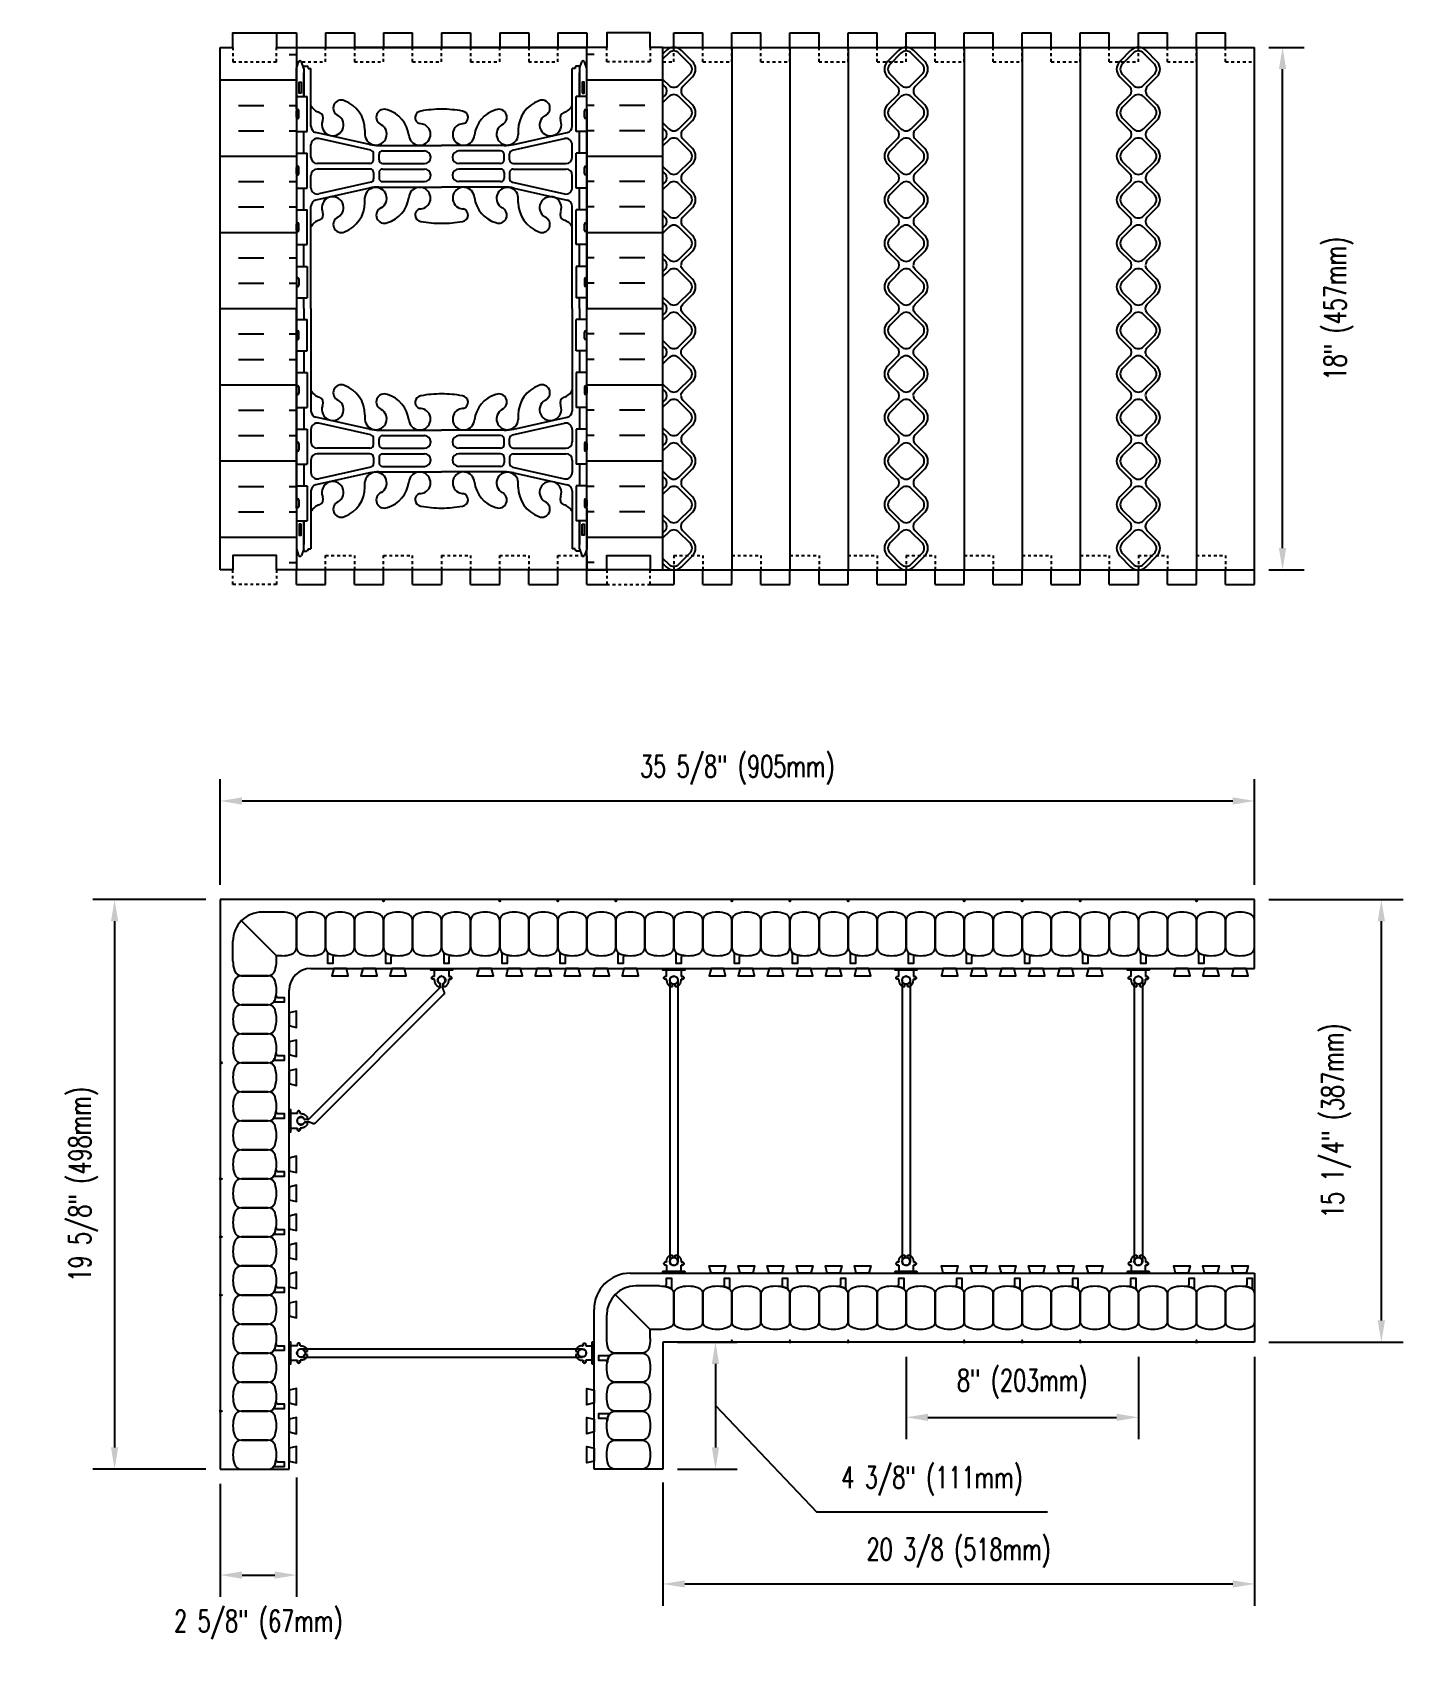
# Model space of a CAD drawing. Header units: inches. Extents: x 307.5 to 354.7, y 90.3 to 146.9.
import ezdxf

# ---------------------------------------------------------------- set-up
doc = ezdxf.new("R2010")
doc.units = ezdxf.units.IN
doc.header["$MEASUREMENT"] = 0
doc.linetypes.add('DASHED2', pattern=[0.375, 0.25, -0.125])
for name, color, linetype in [('HATCH', 12, 'Continuous'), ('line25', 2, 'Continuous'), ('LINE50', 5, 'Continuous'), ('LINE8', 8, 'Continuous'), ('LINE9', 9, 'Continuous'), ('TEXT', 4, 'Continuous'), ('Web_Edge', 9, 'Continuous')]:
    doc.layers.add(name, color=color, linetype=linetype)
doc.styles.add('DIM', font='romans.shx', dxfattribs={"width": 0.7})
doc.dimstyles.new('ext_8', dxfattribs={"dimscale": 8, "dimtxt": 0.09375, "dimasz": 0.09375, "dimexe": 0.09375, "dimexo": 0.0625, "dimgap": 0.0625, "dimtad": 1, "dimdec": 1, "dimzin": 3, "dimdsep": 46, "dimlunit": 4, "dimtxsty": 'DIM', "dimcen": 0.09, "dimdle": 0.09375, "dimclrt": 4, "dimadec": 0, "dimazin": 0, "dimtfac": 1, "dimtdec": 1, "dimtmove": 2, "dimatfit": 3, "dimfxl": 0, "dimfrac": 2, "dimtolj": 1, "dimtzin": 0, "dimarcsym": 0})

msp = doc.modelspace()

# ---------------------------------------------------------------- texts
at = {"layer": 'TEXT', "color": 4, "insert": (338.476, 96.98), "char_height": 0.75, "attachment_point": 5, "style": 'DIM'}
msp.add_mtext('\\A1;4 3/8" (111mm)', dxfattribs=at)

# ---------------------------------------------------------------- blocks, each defined once
blk = doc.blocks.new('*D20')
at = {"layer": 'Defpoints', "color": 0}
for p in [(349.581, 120.407), (313.956, 117.014), (349.581, 117.014)]:
    blk.add_point(p, dxfattribs=at)
at = {"layer": 'TEXT', "color": 0, "lineweight": -2}
for p, q in [((313.956, 117.514), (313.956, 121.157)), ((349.581, 117.514), (349.581, 121.157)), ((314.706, 120.407), (348.831, 120.407))]:
    blk.add_line(p, q, dxfattribs=at)
at = {"layer": 'TEXT', "color": 0}
for points in [[(314.706, 120.532), (314.706, 120.282), (313.956, 120.407)], [(348.831, 120.532), (348.831, 120.282), (349.581, 120.407)]]:
    blk.add_solid(points, dxfattribs=at)
at = {"layer": 'TEXT', "color": 4, "insert": (331.769, 121.479), "char_height": 0.75, "attachment_point": 5, "style": 'DIM'}
blk.add_mtext('\\A1;35 5/8" (905mm)', dxfattribs=at)
blk = doc.blocks.new('*D21')
at = {"layer": 'Defpoints', "color": 0}
for p in [(337.581, 101.764), (345.581, 101.764), (345.581, 99.175)]:
    blk.add_point(p, dxfattribs=at)
at = {"layer": 'TEXT', "color": 0, "lineweight": -2}
for p, q in [((337.581, 101.264), (337.581, 98.425)), ((345.581, 101.264), (345.581, 98.425)), ((338.331, 99.175), (344.831, 99.175))]:
    blk.add_line(p, q, dxfattribs=at)
at = {"layer": 'TEXT', "color": 0}
for points in [[(338.331, 99.3), (338.331, 99.05), (337.581, 99.175)], [(344.831, 99.3), (344.831, 99.05), (345.581, 99.175)]]:
    blk.add_solid(points, dxfattribs=at)
at = {"layer": 'TEXT', "color": 4, "insert": (341.581, 100.327), "char_height": 0.75, "attachment_point": 5, "style": 'DIM'}
blk.add_mtext('\\A1;8" (203mm)', dxfattribs=at)
blk = doc.blocks.new('*D22')
at = {"layer": 'Defpoints', "color": 0}
for p in [(313.956, 97.389), (316.581, 97.608), (316.581, 93.741)]:
    blk.add_point(p, dxfattribs=at)
at = {"layer": 'TEXT', "color": 0, "lineweight": -2}
for p, q in [((313.956, 96.889), (313.956, 92.991)), ((316.581, 97.108), (316.581, 92.991)), ((314.706, 93.741), (315.831, 93.741))]:
    blk.add_line(p, q, dxfattribs=at)
at = {"layer": 'TEXT', "color": 0}
for points in [[(314.706, 93.866), (314.706, 93.616), (313.956, 93.741)], [(315.831, 93.866), (315.831, 93.616), (316.581, 93.741)]]:
    blk.add_solid(points, dxfattribs=at)
at = {"layer": 'TEXT', "color": 4, "insert": (315.269, 92.038), "char_height": 0.75, "attachment_point": 5, "style": 'DIM'}
blk.add_mtext('\\A1;2 5/8" (67mm) ', dxfattribs=at)
blk = doc.blocks.new('*D23')
at = {"layer": 'Defpoints', "color": 0}
for p in [(313.956, 117.014), (310.317, 97.389), (313.956, 97.389)]:
    blk.add_point(p, dxfattribs=at)
at = {"layer": 'TEXT', "color": 0, "lineweight": -2}
for p, q in [((313.456, 117.014), (309.567, 117.014)), ((310.317, 116.264), (310.317, 98.139)), ((313.456, 97.389), (309.567, 97.389))]:
    blk.add_line(p, q, dxfattribs=at)
at = {"layer": 'TEXT', "color": 0}
for points in [[(310.192, 116.264), (310.442, 116.264), (310.317, 117.014)], [(310.192, 98.139), (310.442, 98.139), (310.317, 97.389)]]:
    blk.add_solid(points, dxfattribs=at)
at = {"layer": 'TEXT', "color": 4, "insert": (309.245, 107.202), "char_height": 0.75, "attachment_point": 5, "rotation": 90, "style": 'DIM'}
blk.add_mtext('\\A1;19 5/8" (498mm)', dxfattribs=at)
blk = doc.blocks.new('*D24')
at = {"layer": 'Defpoints', "color": 0}
for p in [(349.581, 117.014), (353.952, 117.014), (349.581, 101.764)]:
    blk.add_point(p, dxfattribs=at)
at = {"layer": 'TEXT', "color": 0, "lineweight": -2}
for p, q in [((350.081, 117.014), (354.702, 117.014)), ((353.952, 102.514), (353.952, 116.264)), ((350.081, 101.764), (354.702, 101.764))]:
    blk.add_line(p, q, dxfattribs=at)
at = {"layer": 'TEXT', "color": 0}
for points in [[(353.827, 116.264), (354.077, 116.264), (353.952, 117.014)], [(353.827, 102.514), (354.077, 102.514), (353.952, 101.764)]]:
    blk.add_solid(points, dxfattribs=at)
at = {"layer": 'TEXT', "color": 4, "insert": (352.402, 109.389), "char_height": 0.75, "attachment_point": 5, "rotation": 90, "style": 'DIM'}
blk.add_mtext('\\A1;15 1/4" (387mm)', dxfattribs=at)
blk = doc.blocks.new('*D25')
at = {"layer": 'Defpoints', "color": 0}
for p in [(349.581, 146.367), (350.548, 146.367), (349.581, 128.367)]:
    blk.add_point(p, dxfattribs=at)
at = {"layer": 'TEXT', "color": 0, "lineweight": -2}
for p, q in [((350.081, 146.367), (351.298, 146.367)), ((350.548, 129.117), (350.548, 145.617)), ((350.081, 128.367), (351.298, 128.367))]:
    blk.add_line(p, q, dxfattribs=at)
at = {"layer": 'TEXT', "color": 0}
for points in [[(350.423, 145.617), (350.673, 145.617), (350.548, 146.367)], [(350.423, 129.117), (350.673, 129.117), (350.548, 128.367)]]:
    blk.add_solid(points, dxfattribs=at)
at = {"layer": 'TEXT', "color": 4, "insert": (352.485, 137.367), "char_height": 0.75, "attachment_point": 5, "rotation": 90, "style": 'DIM'}
blk.add_mtext('\\A1;18" (457mm)', dxfattribs=at)
blk = doc.blocks.new('WEB_CENTRE_TOP_10')
for p, q in [((-0.141, 9.688), (-0.141, 0)), ((0.141, 9.688), (0.141, 0))]:
    blk.add_line(p, q)
for centre in [(0, 9.688), (0, 0)]:
    blk.add_circle(centre, 0.141)
blk = doc.blocks.new('WEB_INSERT_FRONT')
for p, q in [((-0.265, 8.89), (-0.64, 8.515)), ((0.64, 8.515), (0.265, 8.89)), ((-0.64, 7.985), (-0.297, 7.641)), ((0.309, 7.653), (0.64, 7.985)), ((-0.297, 7.359), (-0.64, 7.015)), ((0.25, 7.512), (0.25, 7.488)), ((0.64, 7.015), (0.309, 7.347)), ((-0.64, 6.485), (-0.297, 6.141)), ((0.309, 6.153), (0.64, 6.485)), ((-0.297, 5.859), (-0.64, 5.515)), ((0.25, 6.012), (0.25, 5.988)), ((0.64, 5.515), (0.309, 5.847)), ((-0.64, 4.985), (-0.297, 4.641)), ((0.309, 4.653), (0.64, 4.985)), ((-0.297, 4.359), (-0.64, 4.015)), ((0.25, 4.512), (0.25, 4.488)), ((0.64, 4.015), (0.309, 4.347)), ((-0.297, 3.141), (-0.64, 3.485)), ((0.309, 3.153), (0.64, 3.485)), ((-0.297, 2.859), (-0.64, 2.515)), ((0.25, 3.012), (0.25, 2.988)), ((0.64, 2.515), (0.309, 2.847)), ((-0.64, 1.985), (-0.297, 1.641)), ((0.309, 1.653), (0.64, 1.985)), ((-0.297, 1.359), (-0.64, 1.015)), ((-0.64, 0.485), (-0.297, 0.141)), ((-0.297, -0.141), (-0.64, -0.485)), ((-0.64, -1.015), (-0.297, -1.359)), ((-0.297, -1.641), (-0.64, -1.985)), ((-0.64, -2.515), (-0.297, -2.859)), ((-0.297, -3.141), (-0.64, -3.485)), ((0.64, -3.485), (0.309, -3.153)), ((-0.64, -4.015), (-0.297, -4.359)), ((0.25, -4.488), (0.25, -4.512)), ((0.309, -4.347), (0.64, -4.015)), ((-0.297, -4.641), (-0.64, -4.985)), ((0.64, -4.985), (0.309, -4.653)), ((-0.64, -5.515), (-0.297, -5.859)), ((0.309, -5.847), (0.64, -5.515)), ((-0.297, -6.141), (-0.64, -6.485)), ((0.25, -5.988), (0.25, -6.012)), ((0.64, -6.485), (0.309, -6.153)), ((-0.64, -7.015), (-0.297, -7.359)), ((0.297, -7.359), (0.64, -7.015)), ((-0.297, -7.641), (-0.64, -7.985)), ((0.64, -7.985), (0.297, -7.641)), ((-0.64, -8.515), (-0.265, -8.89)), ((0.265, -8.89), (0.64, -8.515))]:
    blk.add_line(p, q)
for points in [[(-0.552, 8.073), (-0.177, 7.698, 0.414214), (0.177, 7.698), (0.552, 8.073, 0.414214), (0.552, 8.427), (0.177, 8.802, 0.414214), (-0.177, 8.802), (-0.552, 8.427, 0.414214)], [(-0.552, 6.573), (-0.177, 6.198, 0.414214), (0.177, 6.198), (0.552, 6.573, 0.414214), (0.552, 6.927), (0.177, 7.302, 0.414214), (-0.177, 7.302), (-0.552, 6.927, 0.414214)], [(-0.552, 5.073), (-0.177, 4.698, 0.414214), (0.177, 4.698), (0.552, 5.073, 0.414214), (0.552, 5.427), (0.177, 5.802, 0.414214), (-0.177, 5.802), (-0.552, 5.427, 0.414214)], [(-0.552, 3.573), (-0.177, 3.198, 0.414214), (0.177, 3.198), (0.552, 3.573, 0.414214), (0.552, 3.927), (0.177, 4.302, 0.414214), (-0.177, 4.302), (-0.552, 3.927, 0.414214)], [(-0.552, 3.573), (-0.177, 3.198, 0.414214), (0.177, 3.198), (0.552, 3.573, 0.414214), (0.552, 3.927), (0.177, 4.302, 0.414214), (-0.177, 4.302), (-0.552, 3.927, 0.414214)], [(-0.552, 2.073), (-0.177, 1.698, 0.414214), (0.177, 1.698), (0.552, 2.073, 0.414214), (0.552, 2.427), (0.177, 2.802, 0.414214), (-0.177, 2.802), (-0.552, 2.427, 0.414214)], [(-0.552, 0.573), (-0.177, 0.198, 0.414214), (0.177, 0.198), (0.552, 0.573, 0.414214), (0.552, 0.927), (0.177, 1.302, 0.414214), (-0.177, 1.302), (-0.552, 0.927, 0.414214)], [(-0.552, -0.927), (-0.177, -1.302, 0.414214), (0.177, -1.302), (0.552, -0.927, 0.414214), (0.552, -0.573), (0.177, -0.198, 0.414214), (-0.177, -0.198), (-0.552, -0.573, 0.414214)], [(-0.552, -2.427), (-0.177, -2.802, 0.414214), (0.177, -2.802), (0.552, -2.427, 0.414214), (0.552, -2.073), (0.177, -1.698, 0.414214), (-0.177, -1.698), (-0.552, -2.073, 0.414214)], [(-0.552, -3.927), (-0.177, -4.302, 0.414214), (0.177, -4.302), (0.552, -3.927, 0.414214), (0.552, -3.573), (0.177, -3.198, 0.414214), (-0.177, -3.198), (-0.552, -3.573, 0.414214)], [(-0.552, -5.427), (-0.177, -5.802, 0.414214), (0.177, -5.802), (0.552, -5.427, 0.414214), (0.552, -5.073), (0.177, -4.698, 0.414214), (-0.177, -4.698), (-0.552, -5.073, 0.414214)], [(-0.552, -6.927), (-0.177, -7.302, 0.414214), (0.177, -7.302), (0.552, -6.927, 0.414214), (0.552, -6.573), (0.177, -6.198, 0.414214), (-0.177, -6.198), (-0.552, -6.573, 0.414214)], [(-0.552, -8.427), (-0.177, -8.802, 0.414214), (0.177, -8.802), (0.552, -8.427, 0.414214), (0.552, -8.073), (0.177, -7.698, 0.414214), (-0.177, -7.698), (-0.552, -8.073, 0.414214)]]:
    blk.add_lwpolyline(points, format="xyb", close=True)
blk.add_lwpolyline([(0.25, -2.988, -0.198912), (0.309, -2.847), (0.64, -2.515, 0.414214), (0.64, -1.985), (0.309, -1.653, -0.198912), (0.25, -1.512), (0.25, -1.488, -0.198912), (0.309, -1.347), (0.64, -1.015, 0.414214), (0.64, -0.485), (0.309, -0.153, -0.198912), (0.25, -0.012), (0.25, 0.012, -0.198912), (0.309, 0.153), (0.64, 0.485, 0.414214), (0.64, 1.015), (0.309, 1.347, -0.198912), (0.25, 1.488)], format="xyb")
for centre, radius, start, end in [((-0.375, 8.25), 0.375, 135, 225), ((0, 8.625), 0.375, 45, 135), ((0.375, 8.25), 0.375, 315, 45), ((-0.438, 7.5), 0.2, 315, 45), ((0.45, 7.512), 0.2, 135, 180), ((0.45, 7.488), 0.2, 180, 225), ((-0.375, 6.75), 0.375, 135, 225), ((0.375, 6.75), 0.375, 315, 45), ((-0.438, 6), 0.2, 315, 45), ((0.45, 6.012), 0.2, 135, 180), ((0.45, 5.988), 0.2, 180, 225), ((-0.375, 5.25), 0.375, 135, 225), ((0.375, 5.25), 0.375, 315, 45), ((-0.438, 4.5), 0.2, 315, 45), ((0.45, 4.512), 0.2, 135, 180), ((-0.375, 3.75), 0.375, 135, 225), ((0.45, 4.488), 0.2, 180, 225), ((0.375, 3.75), 0.375, 315, 45), ((-0.438, 3), 0.2, 315, 45), ((0.45, 3.012), 0.2, 135, 180), ((0.45, 2.988), 0.2, 180, 225), ((-0.375, 2.25), 0.375, 135, 225), ((0.375, 2.25), 0.375, 315, 45), ((-0.438, 1.5), 0.2, 315, 45), ((0.45, 1.512), 0.2, 135, 180), ((-0.375, 0.75), 0.375, 135, 225), ((-0.438, 0), 0.2, 315, 45), ((-0.375, -0.75), 0.375, 135, 225), ((-0.438, -1.5), 0.2, 315, 45), ((-0.375, -2.25), 0.375, 135, 225), ((-0.438, -3), 0.2, 315, 45), ((0.45, -3.012), 0.2, 180, 225), ((-0.375, -3.75), 0.375, 135, 225), ((0.375, -3.75), 0.375, 315, 45), ((-0.438, -4.5), 0.2, 315, 45), ((0.45, -4.488), 0.2, 135, 180), ((0.45, -4.512), 0.2, 180, 225), ((-0.375, -5.25), 0.375, 135, 225), ((0.375, -5.25), 0.375, 315, 45), ((-0.438, -6), 0.2, 315, 45), ((0.45, -5.988), 0.2, 135, 180), ((0.45, -6.012), 0.2, 180, 225), ((-0.375, -6.75), 0.375, 135, 225), ((0.375, -6.75), 0.375, 315, 45), ((-0.438, -7.5), 0.2, 315, 45), ((0.438, -7.5), 0.2, 135, 225), ((-0.375, -8.25), 0.375, 135, 225), ((0.375, -8.25), 0.375, 315, 45), ((0, -8.625), 0.375, 225, 315)]:
    blk.add_arc(centre, radius, start, end)
blk = doc.blocks.new('Connector')
blk.add_point((0.271, 0))
at = {"layer": 'LINE9'}
for p, q in [((0, 0.375), (0, -0.375)), ((0.062, -0.375), (0.062, 0.375)), ((0.281, 0.25), (0.062, 0.25))]:
    blk.add_line(p, q, dxfattribs=at)
for points, weights in [([(0.007, 0.375), (0.004, 0.375), (0, 0.375)], [1, 0.972587069138, 0.950305488115]), ([(0.327, 0.343), (0.308, 0.343), (0.281, 0.317), (0.281, 0.297)], [1, 0.85355339, 0.85355339, 1]), ([(0.328, 0.343), (0.327, 0.343), (0.327, 0.343)], [1, 0.70710678, 1]), ([(0.375, 0.297), (0.375, 0.317), (0.348, 0.343), (0.329, 0.343)], [1, 0.85355339, 0.85355339, 1]), ([(0.406, 0.25), (0.546, 0.25), (0.619, 0.131)], [0.958404415409, 0.794674173519, 0.864651571113]), ([(0.619, 0.052), (0.612, 0.049), (0.604, 0.049)], [0.83615024178, 0.892081430621, 1]), ([(0, -0.375), (0.004, -0.375), (0.007, -0.375)], [0.950305488115, 0.972587069138, 1]), ([(0.281, -0.297), (0.281, -0.317), (0.308, -0.343), (0.327, -0.343)], [1, 0.85355339, 0.85355339, 1]), ([(0.327, -0.343), (0.281, -0.343), (0.281, -0.297)], [1, 0.70710678, 1]), ([(0.329, -0.343), (0.348, -0.343), (0.375, -0.317), (0.375, -0.297)], [1, 0.85355339, 0.85355339, 1]), ([(0.375, -0.297), (0.375, -0.343), (0.329, -0.343)], [1, 0.70710678, 1]), ([(0.619, -0.131), (0.546, -0.25), (0.406, -0.25)], [0.864651574428, 0.794674169686, 0.958404415195]), ([(0.604, -0.049), (0.612, -0.049), (0.619, -0.052)], [1, 0.89208144177, 0.836150253337])]:
    blk.add_rational_spline(points, weights, degree=2, dxfattribs=at)
for points, degree in [([(0, 0.375), (0.002, 0.375), (0.005, 0.375), (0.007, 0.375)], 3), ([(0.007, 0.375), (0.021, 0.375), (0.051, 0.375), (0.062, 0.375), (0.062, 0.375)], 3), ([(0.281, 0.25), (0.281, 0.297)], 1), ([(0.327, 0.343), (0.327, 0.343), (0.328, 0.343), (0.328, 0.343)], 3), ([(0.328, 0.343), (0.329, 0.343), (0.329, 0.343), (0.329, 0.343)], 3), ([(0.375, 0.25), (0.375, 0.297)], 1), ([(0.406, 0.25), (0.375, 0.25)], 1), ([(0.406, 0.25), (0.406, 0.25)], 1), ([(0.406, 0.25), (0.406, 0.25)], 1), ([(0.406, 0.25), (0.406, 0.25)], 1), ([(0.406, 0.25), (0.406, 0.25)], 1), ([(0.406, 0.25), (0.406, 0.25)], 1), ([(0.406, 0.25), (0.406, 0.25)], 1), ([(0.406, 0.25), (0.406, 0.25)], 1), ([(0.406, 0.25), (0.406, 0.25)], 1), ([(0.406, 0.25), (0.406, 0.25)], 1), ([(0.406, 0.25), (0.406, 0.25)], 1), ([(0.406, 0.25), (0.406, 0.25)], 1), ([(0.406, 0.25), (0.406, 0.25)], 1), ([(0.406, 0.25), (0.406, 0.25)], 1), ([(0.406, 0.25), (0.406, 0.25)], 1), ([(0.406, 0.25), (0.406, 0.25)], 1), ([(0.406, 0.25), (0.406, 0.25)], 1), ([(0.406, 0.25), (0.406, 0.25)], 1), ([(0.406, 0.25), (0.406, 0.25)], 1), ([(0.406, 0.25), (0.406, 0.25)], 1), ([(0.406, 0.25), (0.406, 0.25)], 1), ([(0.406, 0.25), (0.406, 0.25)], 1), ([(0.406, 0.25), (0.406, 0.25)], 1), ([(0.406, 0.25), (0.406, 0.25)], 1), ([(0.406, 0.25), (0.406, 0.25)], 1), ([(0.604, 0.049), (0.532, 0.049)], 1), ([(0.532, 0.049), (0.532, 0.049)], 1), ([(0.532, 0.049), (0.532, 0.049)], 1), ([(0.532, 0.049), (0.532, 0.049)], 1), ([(0.532, 0.049), (0.532, 0.049)], 1), ([(0.532, 0.049), (0.532, 0.049)], 1), ([(0.532, 0.049), (0.532, 0.049)], 1), ([(0.532, 0.049), (0.532, 0.049)], 1), ([(0.532, 0.049), (0.532, 0.049)], 1), ([(0.532, 0.049), (0.532, 0.049)], 1), ([(0.532, 0.049), (0.532, 0.049)], 1), ([(0.604, 0.049), (0.609, 0.049), (0.614, 0.05), (0.619, 0.052)], 3), ([(0.604, 0.049), (0.604, 0.049)], 1), ([(0.604, 0.049), (0.604, 0.049)], 1), ([(0.604, 0.049), (0.604, 0.049)], 1), ([(0.604, 0.049), (0.604, 0.049)], 1), ([(0.619, 0.131), (0.619, 0.052)], 1), ([(0.619, 0.131), (0.619, 0.131)], 1), ([(0.619, 0.131), (0.619, 0.131)], 1), ([(0.619, 0.131), (0.619, 0.131)], 1), ([(0.619, 0.131), (0.619, 0.131)], 1), ([(0.007, -0.375), (0.005, -0.375), (0.002, -0.375), (0, -0.375)], 3), ([(0.062, -0.375), (0.062, -0.375), (0.051, -0.375), (0.021, -0.375), (0.007, -0.375)], 3), ([(0.062, -0.25), (0.281, -0.25)], 1), ([(0.281, -0.297), (0.281, -0.25)], 1), ([(0.281, -0.25), (0.281, -0.297)], 1), ([(0.328, -0.343), (0.328, -0.343), (0.327, -0.343), (0.327, -0.343)], 3), ([(0.329, -0.343), (0.329, -0.343), (0.329, -0.343), (0.328, -0.343)], 3), ([(0.375, -0.25), (0.375, -0.297)], 1), ([(0.375, -0.297), (0.375, -0.25)], 1), ([(0.406, -0.25), (0.375, -0.25)], 1), ([(0.406, -0.25), (0.406, -0.25)], 1), ([(0.406, -0.25), (0.406, -0.25)], 1), ([(0.406, -0.25), (0.406, -0.25)], 1), ([(0.406, -0.25), (0.406, -0.25)], 1), ([(0.406, -0.25), (0.406, -0.25)], 1), ([(0.406, -0.25), (0.406, -0.25)], 1), ([(0.406, -0.25), (0.406, -0.25)], 1), ([(0.406, -0.25), (0.406, -0.25)], 1), ([(0.406, -0.25), (0.406, -0.25)], 1), ([(0.406, -0.25), (0.406, -0.25)], 1), ([(0.406, -0.25), (0.406, -0.25)], 1), ([(0.532, -0.049), (0.604, -0.049)], 1), ([(0.604, -0.049), (0.58, -0.049), (0.556, -0.049), (0.532, -0.049)], 3), ([(0.532, -0.049), (0.532, -0.049)], 1), ([(0.532, -0.049), (0.532, -0.049)], 1), ([(0.532, -0.049), (0.532, -0.049)], 1), ([(0.532, -0.049), (0.532, -0.049)], 1), ([(0.619, -0.052), (0.614, -0.05), (0.609, -0.049), (0.604, -0.049)], 3), ([(0.604, -0.049), (0.604, -0.049)], 1), ([(0.604, -0.049), (0.604, -0.049)], 1), ([(0.604, -0.049), (0.604, -0.049)], 1), ([(0.604, -0.049), (0.604, -0.049)], 1), ([(0.604, -0.049), (0.604, -0.049)], 1), ([(0.604, -0.049), (0.604, -0.049)], 1), ([(0.604, -0.049), (0.604, -0.049)], 1), ([(0.604, -0.049), (0.604, -0.049)], 1), ([(0.619, -0.052), (0.619, -0.131)], 1), ([(0.619, -0.131), (0.619, -0.131)], 1), ([(0.619, -0.131), (0.619, -0.131)], 1), ([(0.619, -0.131), (0.619, -0.131)], 1), ([(0.619, -0.131), (0.619, -0.131)], 1)]:
    blk.add_open_spline(points, degree=degree, dxfattribs=at)
for points, weights, knots in [([(0.062, 0.375), (0.062, 0.375), (0.046, 0.375), (0.03, 0.375), (0.007, 0.375)], [0.868718858569, 0.861102746415, 1, 0.861102734288, 0.868718859898], [0, 0, 0, 0.5, 0.5, 1, 1, 1]), ([(0.532, 0.049), (0.472, 0.203), (0.333, 0.113), (0.157, 0), (0.333, -0.113), (0.472, -0.203), (0.532, -0.049)], [0.899508922286, 0.599718215298, 1, 0.54226024, 1, 0.599718224335, 0.899508908749], [0, 0, 0, 0.318112, 0.318112, 0.681888, 0.681888, 1, 1, 1]), ([(0.007, -0.375), (0.03, -0.375), (0.046, -0.375), (0.062, -0.375), (0.062, -0.375)], [0.868718859319, 0.861102739573, 1, 0.861102742958, 0.868718858948], [0, 0, 0, 0.5, 0.5, 1, 1, 1])]:
    blk.add_rational_spline(points, weights, degree=2, knots=knots, dxfattribs=at)
blk = doc.blocks.new('*D26')
at = {"layer": 'Defpoints', "color": 0}
for p in [(349.581, 101.764), (329.206, 97.43), (349.581, 93.435)]:
    blk.add_point(p, dxfattribs=at)
at = {"layer": 'TEXT', "color": 0, "lineweight": -2}
for p, q in [((349.581, 101.264), (349.581, 92.685)), ((329.206, 96.93), (329.206, 92.685)), ((329.956, 93.435), (348.831, 93.435))]:
    blk.add_line(p, q, dxfattribs=at)
at = {"layer": 'TEXT', "color": 0}
for points in [[(329.956, 93.56), (329.956, 93.31), (329.206, 93.435)], [(348.831, 93.56), (348.831, 93.31), (349.581, 93.435)]]:
    blk.add_solid(points, dxfattribs=at)
at = {"layer": 'TEXT', "color": 4, "insert": (339.394, 94.507), "char_height": 0.75, "attachment_point": 5, "style": 'DIM'}
blk.add_mtext('\\A1;20 3/8 (518mm)', dxfattribs=at)

# ---------------------------------------------------------------- dimensions: what is measured, and where the dimension line sits
at = {"layer": 'TEXT'}
for base, p1, p2, text, picture, middle in [((350.548, 146.367), (349.581, 128.367), (349.581, 146.367), '18" (457mm)', '*D25', (352.485, 137.367)), ((353.952, 117.014), (349.581, 101.764), (349.581, 117.014), '15 1/4" (387mm)', '*D24', (352.402, 109.389))]:
    dim = msp.add_linear_dim(base=base, p1=p1, p2=p2, angle=90, text=text, dimstyle='ext_8', dxfattribs=at)
    dim.commit()
    dim.dimension.update_dxf_attribs({"geometry": picture, "text_midpoint": middle, "dimtype": 160})
for base, p1, p2, text, picture, middle in [((349.581, 120.407), (313.956, 117.014), (349.581, 117.014), '35 5/8" (905mm)', '*D20', (331.769, 121.479)), ((349.581, 93.435), (329.206, 97.43), (349.581, 101.764), '20 3/8 (518mm)', '*D26', (339.394, 94.507))]:
    dim = msp.add_linear_dim(base=base, p1=p1, p2=p2, text=text, dimstyle='ext_8', dxfattribs=at)
    dim.commit()
    dim.dimension.update_dxf_attribs({"geometry": picture, "text_midpoint": middle})
dim = msp.add_linear_dim(base=(310.317, 97.389), p1=(313.956, 117.014), p2=(313.956, 97.389), angle=90, text='19 5/8" (498mm)', dimstyle='ext_8', dxfattribs=at)
dim.commit()
dim.dimension.update_dxf_attribs({"geometry": '*D23', "text_midpoint": (309.245, 107.202)})
for base, p1, p2, text, picture, middle in [((345.581, 99.175), (337.581, 101.764), (345.581, 101.764), '8" (203mm)', '*D21', (341.581, 100.327)), ((316.581, 93.741), (313.956, 97.389), (316.581, 97.608), '2 5/8" (67mm) ', '*D22', (315.269, 92.038))]:
    dim = msp.add_linear_dim(base=base, p1=p1, p2=p2, text=text, dimstyle='ext_8', dxfattribs=at)
    dim.commit()
    dim.dimension.update_dxf_attribs({"geometry": picture, "text_midpoint": middle, "dimtype": 160})

# ---------------------------------------------------------------- hatches: boundary and pattern name
at = {"layer": 'HATCH'}
h = msp.add_hatch(dxfattribs=at)
h.set_pattern_fill('INSUL', color=256, scale=7, style=0)
h.set_pattern_definition([(0, (321.5814, 137.3672), (0, 2.625), []), (0, (321.5814, 138.2422), (0, 2.625), [0.875, -0.875]), (0, (321.5814, 139.1172), (0, 2.625), [0.875, -0.875])])
h.paths.add_polyline_path([(316.581, 146.367), (315.894, 146.367), (315.894, 145.867), (314.394, 145.867), (314.394, 146.367), (313.956, 146.367), (313.956, 128.367), (314.394, 128.367), (314.394, 128.867), (315.894, 128.867), (315.894, 128.367), (316.581, 128.367)])
h = msp.add_hatch(dxfattribs=at)
h.set_pattern_fill('INSUL', color=256, scale=7, angle=180, style=0)
h.set_pattern_definition([(180, (321.5814, 137.3672), (-3e-16, -2.625), []), (180, (321.5814, 136.4922), (-3e-16, -2.625), [0.875, -0.875]), (180, (321.5814, 135.6172), (-3e-16, -2.625), [0.875, -0.875])])
h.paths.add_polyline_path([(326.581, 128.367), (327.269, 128.367), (327.269, 128.867), (328.769, 128.867), (328.769, 128.367), (329.206, 128.367), (329.206, 146.367), (328.769, 146.367), (328.769, 145.867), (327.269, 145.867), (327.269, 146.367), (326.581, 146.367)])

# ---------------------------------------------------------------- linework, layer by layer
for p, q in [((316.581, 146.367), (326.581, 146.367)), ((326.581, 146.367), (318.581, 146.367)), ((329.316, 146.257), (329.206, 146.148)), ((330.222, 145.882), (329.847, 146.257)), ((329.206, 145.087), (329.285, 145.009)), ((329.831, 144.879), (329.831, 144.855)), ((329.89, 145.02), (330.222, 145.352)), ((329.285, 144.726), (329.206, 144.648)), ((330.222, 144.382), (329.89, 144.714)), ((329.89, 143.52), (330.222, 143.852)), ((329.206, 143.587), (329.285, 143.509)), ((329.285, 143.226), (329.206, 143.148)), ((329.831, 143.379), (329.831, 143.355)), ((330.222, 142.882), (329.89, 143.214)), ((329.206, 142.087), (329.285, 142.009)), ((329.89, 142.02), (330.222, 142.352)), ((329.285, 141.726), (329.206, 141.648)), ((329.831, 141.879), (329.831, 141.855)), ((330.222, 141.382), (329.89, 141.714)), ((329.285, 140.509), (329.206, 140.587)), ((329.831, 140.379), (329.831, 140.355)), ((329.89, 140.52), (330.222, 140.852)), ((329.285, 140.226), (329.206, 140.148)), ((330.222, 139.882), (329.89, 140.214)), ((329.89, 139.02), (330.222, 139.352)), ((329.206, 139.087), (329.285, 139.009)), ((329.285, 138.726), (329.206, 138.648)), ((329.206, 137.587), (329.285, 137.509)), ((329.285, 137.226), (329.206, 137.148)), ((329.206, 136.087), (329.285, 136.009)), ((329.285, 135.726), (329.206, 135.648)), ((329.206, 134.587), (329.285, 134.509)), ((329.285, 134.226), (329.206, 134.148)), ((330.222, 133.882), (329.89, 134.214)), ((329.206, 133.087), (329.285, 133.009)), ((329.89, 133.02), (330.222, 133.352)), ((329.285, 132.726), (329.206, 132.648)), ((329.831, 132.879), (329.831, 132.855)), ((330.222, 132.382), (329.89, 132.714)), ((329.89, 131.52), (330.222, 131.852)), ((329.206, 131.587), (329.285, 131.509)), ((329.831, 131.379), (329.831, 131.355)), ((329.285, 131.226), (329.206, 131.148)), ((330.222, 130.882), (329.89, 131.214)), ((329.878, 130.009), (330.222, 130.352)), ((329.206, 130.087), (329.285, 130.009)), ((329.285, 129.726), (329.206, 129.648)), ((330.222, 129.382), (329.878, 129.726)), ((329.206, 128.587), (329.316, 128.477)), ((329.847, 128.477), (330.222, 128.852)), ((326.581, 128.367), (316.581, 128.367)), ((328.769, 128.367), (318.581, 128.367))]:
    msp.add_line(p, q, dxfattribs=at)
for points in [[(329.206, 145.264), (329.405, 145.065, 0.414214), (329.758, 145.065), (330.133, 145.44, 0.414214), (330.133, 145.794), (329.758, 146.169, 0.414214), (329.405, 146.169), (329.206, 145.971)], [(329.206, 143.764), (329.405, 143.565, 0.414214), (329.758, 143.565), (330.133, 143.94, 0.414214), (330.133, 144.294), (329.758, 144.669, 0.414214), (329.405, 144.669), (329.206, 144.471)], [(329.206, 142.264), (329.405, 142.065, 0.414214), (329.758, 142.065), (330.133, 142.44, 0.414214), (330.133, 142.794), (329.758, 143.169, 0.414214), (329.405, 143.169), (329.206, 142.971)], [(329.206, 140.764), (329.405, 140.565, 0.414214), (329.758, 140.565), (330.133, 140.94, 0.414214), (330.133, 141.294), (329.758, 141.669, 0.414214), (329.405, 141.669), (329.206, 141.471)], [(329.206, 140.764), (329.405, 140.565, 0.414214), (329.758, 140.565), (330.133, 140.94, 0.414214), (330.133, 141.294), (329.758, 141.669, 0.414214), (329.405, 141.669), (329.206, 141.471)], [(329.206, 139.264), (329.405, 139.065, 0.414214), (329.758, 139.065), (330.133, 139.44, 0.414214), (330.133, 139.794), (329.758, 140.169, 0.414214), (329.405, 140.169), (329.206, 139.971)], [(329.206, 137.764), (329.405, 137.565, 0.414214), (329.758, 137.565), (330.133, 137.94, 0.414214), (330.133, 138.294), (329.758, 138.669, 0.414214), (329.405, 138.669), (329.206, 138.471)], [(329.831, 134.379, -0.198912), (329.89, 134.52), (330.222, 134.852, 0.414214), (330.222, 135.382), (329.89, 135.714, -0.198912), (329.831, 135.855), (329.831, 135.879, -0.198912), (329.89, 136.02), (330.222, 136.352, 0.414214), (330.222, 136.882), (329.89, 137.214, -0.198912), (329.831, 137.355), (329.831, 137.379, -0.198912), (329.89, 137.52), (330.222, 137.852, 0.414214), (330.222, 138.382), (329.89, 138.714, -0.198912), (329.831, 138.855)], [(329.206, 136.264), (329.405, 136.065, 0.414214), (329.758, 136.065), (330.133, 136.44, 0.414214), (330.133, 136.794), (329.758, 137.169, 0.414214), (329.405, 137.169), (329.206, 136.971)], [(329.206, 134.764), (329.405, 134.565, 0.414214), (329.758, 134.565), (330.133, 134.94, 0.414214), (330.133, 135.294), (329.758, 135.669, 0.414214), (329.405, 135.669), (329.206, 135.471)], [(329.206, 133.264), (329.405, 133.065, 0.414214), (329.758, 133.065), (330.133, 133.44, 0.414214), (330.133, 133.794), (329.758, 134.169, 0.414214), (329.405, 134.169), (329.206, 133.971)], [(329.206, 131.764), (329.405, 131.565, 0.414214), (329.758, 131.565), (330.133, 131.94, 0.414214), (330.133, 132.294), (329.758, 132.669, 0.414214), (329.405, 132.669), (329.206, 132.471)], [(329.206, 130.264), (329.405, 130.065, 0.414214), (329.758, 130.065), (330.133, 130.44, 0.414214), (330.133, 130.794), (329.758, 131.169, 0.414214), (329.405, 131.169), (329.206, 130.971)], [(329.206, 128.764), (329.405, 128.565, 0.414214), (329.758, 128.565), (330.133, 128.94, 0.414214), (330.133, 129.294), (329.758, 129.669, 0.414214), (329.405, 129.669), (329.206, 129.471)]]:
    msp.add_lwpolyline(points, format="xyb", dxfattribs=at)
for centre, radius, start, end in [((329.581, 145.992), 0.375, 45, 135), ((329.956, 145.617), 0.375, 315, 45), ((329.143, 144.867), 0.2, 315, 45), ((330.031, 144.879), 0.2, 135, 180), ((330.031, 144.855), 0.2, 180, 225), ((329.956, 144.117), 0.375, 315, 45), ((329.143, 143.367), 0.2, 315, 45), ((330.031, 143.379), 0.2, 135, 180), ((330.031, 143.355), 0.2, 180, 225), ((329.956, 142.617), 0.375, 315, 45), ((329.143, 141.867), 0.2, 315, 45), ((330.031, 141.879), 0.2, 135, 180), ((330.031, 141.855), 0.2, 180, 225), ((329.956, 141.117), 0.375, 315, 45), ((329.143, 140.367), 0.2, 315, 45), ((330.031, 140.379), 0.2, 135, 180), ((330.031, 140.355), 0.2, 180, 225), ((329.956, 139.617), 0.375, 315, 45), ((329.143, 138.867), 0.2, 315, 45), ((330.031, 138.879), 0.2, 135, 180), ((329.143, 137.367), 0.2, 315, 45), ((329.143, 135.867), 0.2, 315, 45), ((329.143, 134.367), 0.2, 315, 45), ((330.031, 134.355), 0.2, 180, 225), ((329.956, 133.617), 0.375, 315, 45), ((329.143, 132.867), 0.2, 315, 45), ((330.031, 132.879), 0.2, 135, 180), ((330.031, 132.855), 0.2, 180, 225), ((329.956, 132.117), 0.375, 315, 45), ((329.143, 131.367), 0.2, 315, 45), ((330.031, 131.379), 0.2, 135, 180), ((330.031, 131.355), 0.2, 180, 225), ((329.956, 130.617), 0.375, 315, 45), ((329.143, 129.867), 0.2, 315, 45), ((330.02, 129.867), 0.2, 135, 225), ((329.956, 129.117), 0.375, 315, 45), ((329.581, 128.742), 0.375, 225, 315)]:
    msp.add_arc(centre, radius, start, end, dxfattribs=at)
at = {"layer": 'line25'}
for p, q in [((316.581, 146.367), (316.581, 128.367)), ((326.581, 128.367), (326.581, 146.367)), ((331.581, 146.367), (331.581, 128.367)), ((333.581, 146.367), (333.581, 128.367)), ((335.581, 146.367), (335.581, 128.367)), ((339.581, 146.367), (339.581, 128.367)), ((341.581, 146.367), (341.581, 128.367)), ((343.581, 146.367), (343.581, 128.367)), ((347.581, 146.367), (347.581, 128.367)), ((316.581, 144.672), (316.946, 144.672)), ((316.946, 143.472), (316.946, 144.672)), ((326.581, 144.672), (326.216, 144.672)), ((326.216, 143.472), (326.216, 144.672)), ((316.581, 143.472), (316.946, 143.472)), ((326.581, 143.472), (326.216, 143.472)), ((316.581, 142.722), (316.946, 142.722)), ((316.946, 141.522), (316.946, 142.722)), ((326.581, 142.722), (326.216, 142.722)), ((326.216, 141.522), (326.216, 142.722)), ((316.581, 141.522), (316.946, 141.522)), ((326.581, 141.522), (326.216, 141.522)), ((316.581, 140.772), (316.946, 140.772)), ((316.946, 139.572), (316.946, 140.772)), ((326.581, 140.772), (326.216, 140.772)), ((326.216, 139.572), (326.216, 140.772)), ((316.581, 139.572), (316.946, 139.572)), ((326.581, 139.572), (326.216, 139.572)), ((316.581, 138.822), (316.946, 138.822)), ((316.946, 138.822), (316.946, 137.742)), ((326.581, 138.822), (326.216, 138.822)), ((326.216, 138.822), (326.216, 137.742)), ((316.581, 137.742), (316.946, 137.742)), ((326.581, 137.742), (326.216, 137.742)), ((316.581, 136.992), (316.946, 136.992)), ((316.946, 135.912), (316.946, 136.992)), ((326.581, 136.992), (326.216, 136.992)), ((326.216, 135.912), (326.216, 136.992)), ((316.581, 135.912), (316.946, 135.912)), ((326.581, 135.912), (326.216, 135.912)), ((316.581, 135.162), (316.946, 135.162)), ((316.946, 135.162), (316.946, 133.962)), ((326.581, 135.162), (326.216, 135.162)), ((326.216, 135.162), (326.216, 133.962)), ((316.581, 133.962), (316.946, 133.962)), ((326.581, 133.962), (326.216, 133.962)), ((316.581, 133.212), (316.946, 133.212)), ((316.946, 133.212), (316.946, 132.012)), ((326.581, 133.212), (326.216, 133.212)), ((326.216, 133.212), (326.216, 132.012)), ((316.581, 132.012), (316.946, 132.012)), ((326.581, 132.012), (326.216, 132.012)), ((316.581, 131.262), (316.946, 131.262)), ((316.946, 131.262), (316.946, 130.062)), ((326.581, 131.262), (326.216, 131.262)), ((326.216, 131.262), (326.216, 130.062)), ((316.581, 130.062), (316.946, 130.062)), ((326.581, 130.062), (326.216, 130.062)), ((317.081, 114.639), (349.581, 114.639)), ((316.331, 97.389), (316.331, 113.889)), ((328.081, 104.139), (349.581, 104.139)), ((326.831, 97.389), (326.831, 102.889))]:
    msp.add_line(p, q, dxfattribs=at)
for points in [[(317.863, 114.639), (317.8, 114.389), (318.363, 114.389), (318.3, 114.639)], [(318.863, 114.639), (318.8, 114.389), (319.363, 114.389), (319.3, 114.639)], [(319.863, 114.639), (319.8, 114.389), (320.363, 114.389), (320.3, 114.639)], [(322.863, 114.639), (322.8, 114.389), (323.363, 114.389), (323.3, 114.639)], [(323.863, 114.639), (323.8, 114.389), (324.363, 114.389), (324.3, 114.639)], [(324.863, 114.639), (324.8, 114.389), (325.363, 114.389), (325.3, 114.639)], [(325.863, 114.639), (325.8, 114.389), (326.363, 114.389), (326.3, 114.639)], [(326.863, 114.639), (326.8, 114.389), (327.363, 114.389), (327.3, 114.639)], [(327.863, 114.639), (327.8, 114.389), (328.363, 114.389), (328.3, 114.639)], [(330.863, 114.639), (330.8, 114.389), (331.363, 114.389), (331.3, 114.639)], [(331.863, 114.639), (331.8, 114.389), (332.363, 114.389), (332.3, 114.639)], [(332.863, 114.639), (332.8, 114.389), (333.363, 114.389), (333.3, 114.639)], [(333.863, 114.639), (333.8, 114.389), (334.363, 114.389), (334.3, 114.639)], [(334.863, 114.639), (334.8, 114.389), (335.363, 114.389), (335.3, 114.639)], [(335.863, 114.639), (335.8, 114.389), (336.363, 114.389), (336.3, 114.639)], [(338.863, 114.639), (338.8, 114.389), (339.363, 114.389), (339.3, 114.639)], [(339.863, 114.639), (339.8, 114.389), (340.363, 114.389), (340.3, 114.639)], [(340.863, 114.639), (340.8, 114.389), (341.363, 114.389), (341.3, 114.639)], [(341.863, 114.639), (341.8, 114.389), (342.363, 114.389), (342.3, 114.639)], [(342.863, 114.639), (342.8, 114.389), (343.363, 114.389), (343.3, 114.639)], [(343.863, 114.639), (343.8, 114.389), (344.363, 114.389), (344.3, 114.639)], [(346.863, 114.639), (346.8, 114.389), (347.363, 114.389), (347.3, 114.639)], [(347.863, 114.639), (347.8, 114.389), (348.363, 114.389), (348.3, 114.639)], [(348.863, 114.639), (348.8, 114.389), (349.363, 114.389), (349.3, 114.639)], [(316.331, 112.67), (316.581, 112.608), (316.581, 113.17), (316.331, 113.108)], [(316.331, 111.67), (316.581, 111.608), (316.581, 112.17), (316.331, 112.108)], [(316.331, 110.67), (316.581, 110.608), (316.581, 111.17), (316.331, 111.108)], [(316.331, 107.67), (316.581, 107.608), (316.581, 108.17), (316.331, 108.108)], [(316.331, 106.67), (316.581, 106.608), (316.581, 107.17), (316.331, 107.108)], [(316.331, 105.67), (316.581, 105.608), (316.581, 106.17), (316.331, 106.108)], [(316.331, 104.67), (316.581, 104.608), (316.581, 105.17), (316.331, 105.108)], [(316.331, 103.67), (316.581, 103.608), (316.581, 104.17), (316.331, 104.108)], [(330.863, 104.139), (330.8, 104.389), (331.363, 104.389), (331.3, 104.139)], [(331.863, 104.139), (331.8, 104.389), (332.363, 104.389), (332.3, 104.139)], [(332.863, 104.139), (332.8, 104.389), (333.363, 104.389), (333.3, 104.139)], [(333.863, 104.139), (333.8, 104.389), (334.363, 104.389), (334.3, 104.139)], [(334.863, 104.139), (334.8, 104.389), (335.363, 104.389), (335.3, 104.139)], [(335.863, 104.139), (335.8, 104.389), (336.363, 104.389), (336.3, 104.139)], [(338.863, 104.139), (338.8, 104.389), (339.363, 104.389), (339.3, 104.139)], [(339.863, 104.139), (339.8, 104.389), (340.363, 104.389), (340.3, 104.139)], [(340.863, 104.139), (340.8, 104.389), (341.363, 104.389), (341.3, 104.139)], [(341.863, 104.139), (341.8, 104.389), (342.363, 104.389), (342.3, 104.139)], [(342.863, 104.139), (342.8, 104.389), (343.363, 104.389), (343.3, 104.139)], [(343.863, 104.139), (343.8, 104.389), (344.363, 104.389), (344.3, 104.139)], [(346.863, 104.139), (346.8, 104.389), (347.363, 104.389), (347.3, 104.139)], [(347.863, 104.139), (347.8, 104.389), (348.363, 104.389), (348.3, 104.139)], [(348.863, 104.139), (348.8, 104.389), (349.363, 104.389), (349.3, 104.139)], [(316.331, 102.67), (316.581, 102.608), (316.581, 103.17), (316.331, 103.108)], [(316.331, 99.67), (316.581, 99.608), (316.581, 100.17), (316.331, 100.108)], [(326.831, 99.67), (326.581, 99.608), (326.581, 100.17), (326.831, 100.108)], [(316.331, 98.67), (316.581, 98.608), (316.581, 99.17), (316.331, 99.108)], [(326.831, 98.67), (326.581, 98.608), (326.581, 99.17), (326.831, 99.108)], [(316.331, 97.67), (316.581, 97.608), (316.581, 98.17), (316.331, 98.108)], [(326.831, 97.67), (326.581, 97.608), (326.581, 98.17), (326.831, 98.108)]]:
    msp.add_lwpolyline(points, close=True, dxfattribs=at)
for centre, radius in [((317.081, 113.889), 0.75), ((328.081, 102.889), 1.25)]:
    msp.add_arc(centre, radius, 90, 180, dxfattribs=at)
at = {"layer": 'LINE50'}
for p, q in [((313.956, 128.367), (313.956, 146.367)), ((329.206, 146.367), (349.581, 146.367)), ((329.206, 128.367), (329.206, 146.367)), ((329.206, 128.367), (329.206, 146.367)), ((349.581, 128.367), (349.581, 146.367)), ((329.206, 128.367), (349.581, 128.367)), ((349.581, 117.014), (313.956, 117.014)), ((313.956, 117.014), (313.956, 97.389)), ((349.581, 114.639), (349.581, 117.014)), ((349.581, 104.139), (349.581, 101.764)), ((349.581, 101.764), (329.206, 101.764)), ((329.206, 101.764), (329.206, 97.389)), ((313.956, 97.389), (316.331, 97.389)), ((329.206, 97.389), (326.831, 97.389))]:
    msp.add_line(p, q, dxfattribs=at)
for points in [[(313.956, 146.367), (314.394, 146.367), (314.394, 146.867), (315.894, 146.867), (315.894, 146.367), (316.581, 146.367)], [(329.206, 146.367), (328.769, 146.367), (328.769, 146.867), (327.269, 146.867), (327.269, 146.367), (326.581, 146.367)], [(316.581, 128.367), (315.894, 128.367), (315.894, 128.867), (314.394, 128.867), (314.394, 128.367), (313.956, 128.367)], [(326.581, 128.367), (327.269, 128.367), (327.269, 128.867), (328.769, 128.867), (328.769, 128.367), (329.206, 128.367)]]:
    msp.add_lwpolyline(points, dxfattribs=at)
at = {"layer": 'LINE8'}
for p, q in [((315.894, 146.867), (316.581, 146.867)), ((316.581, 146.867), (316.581, 146.367)), ((317.581, 146.867), (318.581, 146.867)), ((317.581, 146.867), (317.581, 146.367)), ((318.581, 146.867), (318.581, 146.367)), ((319.581, 146.867), (319.581, 146.367)), ((319.581, 146.867), (320.581, 146.867)), ((320.581, 146.367), (320.581, 146.867)), ((321.581, 146.867), (321.581, 146.367)), ((321.581, 146.867), (322.581, 146.867)), ((322.581, 146.867), (322.581, 146.367)), ((323.581, 146.867), (323.581, 146.367)), ((323.581, 146.867), (324.581, 146.867)), ((324.581, 146.867), (324.581, 146.367)), ((325.581, 146.867), (325.581, 146.367)), ((325.581, 146.867), (326.581, 146.867)), ((326.581, 146.867), (326.581, 146.367)), ((326.581, 128.867), (326.581, 128.367)), ((316.581, 127.867), (316.581, 128.367)), ((316.581, 127.867), (317.581, 127.867)), ((317.581, 127.867), (317.581, 128.367)), ((318.581, 127.867), (318.581, 128.367)), ((318.581, 127.867), (319.581, 127.867)), ((319.581, 127.867), (319.581, 128.367)), ((320.581, 127.867), (320.581, 128.367)), ((320.581, 127.867), (321.581, 127.867)), ((321.581, 128.367), (321.581, 127.867)), ((322.581, 127.867), (322.581, 128.367)), ((322.581, 127.867), (323.581, 127.867)), ((323.581, 127.867), (323.581, 128.367)), ((324.581, 127.867), (324.581, 128.367)), ((324.581, 127.867), (325.581, 127.867)), ((325.581, 127.867), (325.581, 128.367)), ((326.581, 127.867), (326.581, 128.367)), ((326.581, 127.867), (327.269, 127.867))]:
    msp.add_line(p, q, dxfattribs=at)
at = {"layer": 'LINE8', "linetype": 'DASHED2', "ltscale": 0.15}
for p, q in [((317.581, 145.867), (317.581, 146.367)), ((318.581, 146.367), (318.581, 145.867)), ((319.581, 145.867), (319.581, 146.367)), ((320.581, 145.867), (320.581, 146.367)), ((321.581, 145.867), (321.581, 146.367)), ((322.581, 146.367), (322.581, 145.867)), ((323.581, 145.867), (323.581, 146.367)), ((324.581, 146.367), (324.581, 145.867)), ((325.581, 145.867), (325.581, 146.367)), ((316.581, 145.867), (317.581, 145.867)), ((318.581, 145.867), (319.581, 145.867)), ((320.581, 145.867), (321.581, 145.867)), ((322.581, 145.867), (323.581, 145.867)), ((324.581, 145.867), (325.581, 145.867)), ((317.581, 128.867), (318.581, 128.867)), ((317.581, 128.367), (317.581, 128.867)), ((318.581, 128.867), (318.581, 128.367)), ((319.581, 128.867), (320.581, 128.867)), ((319.581, 128.367), (319.581, 128.867)), ((320.581, 128.367), (320.581, 128.867)), ((321.581, 128.867), (322.581, 128.867)), ((321.581, 128.867), (321.581, 128.367)), ((322.581, 128.867), (322.581, 128.367)), ((323.581, 128.867), (324.581, 128.867)), ((323.581, 128.367), (323.581, 128.867)), ((324.581, 128.867), (324.581, 128.367)), ((325.581, 128.867), (326.581, 128.867)), ((325.581, 128.367), (325.581, 128.867))]:
    msp.add_line(p, q, dxfattribs=at)
at = {"layer": 'LINE9'}
for p, q in [((329.581, 146.867), (330.581, 146.867)), ((329.581, 146.367), (329.581, 146.867)), ((330.581, 146.367), (330.581, 146.867)), ((331.581, 146.367), (331.581, 146.867)), ((331.581, 146.867), (332.581, 146.867)), ((332.581, 146.367), (332.581, 146.867)), ((333.581, 146.367), (333.581, 146.867)), ((333.581, 146.867), (334.581, 146.867)), ((334.581, 146.367), (334.581, 146.867)), ((335.581, 146.367), (335.581, 146.867)), ((335.581, 146.867), (336.581, 146.867)), ((336.581, 146.367), (336.581, 146.867)), ((337.581, 146.367), (337.581, 146.867)), ((337.581, 146.867), (338.581, 146.867)), ((338.581, 146.367), (338.581, 146.867)), ((339.581, 146.367), (339.581, 146.867)), ((339.581, 146.867), (340.581, 146.867)), ((340.581, 146.367), (340.581, 146.867)), ((341.581, 146.367), (341.581, 146.867)), ((341.581, 146.867), (342.581, 146.867)), ((342.581, 146.367), (342.581, 146.867)), ((343.581, 146.367), (343.581, 146.867)), ((343.581, 146.867), (344.581, 146.867)), ((344.581, 146.367), (344.581, 146.867)), ((345.581, 146.867), (346.581, 146.867)), ((345.581, 146.367), (345.581, 146.867)), ((346.581, 146.367), (346.581, 146.867)), ((347.581, 146.867), (348.581, 146.867)), ((347.581, 146.367), (347.581, 146.867)), ((348.581, 146.367), (348.581, 146.867)), ((316.581, 143.962), (316.581, 144.182)), ((316.581, 144.127), (316.581, 144.127)), ((316.581, 144.017), (316.581, 144.017)), ((316.621, 144.222), (316.621, 144.222)), ((316.621, 143.922), (316.621, 143.922)), ((316.661, 143.962), (316.661, 144.182)), ((326.501, 143.962), (326.501, 144.182)), ((326.541, 144.222), (326.541, 144.222)), ((326.541, 143.922), (326.541, 143.922)), ((326.581, 143.962), (326.581, 144.182)), ((326.581, 144.127), (326.581, 144.127)), ((326.581, 144.017), (326.581, 144.017)), ((316.581, 142.012), (316.581, 142.232)), ((316.581, 142.177), (316.581, 142.177)), ((316.581, 142.067), (316.581, 142.067)), ((316.621, 142.272), (316.621, 142.272)), ((316.661, 142.012), (316.661, 142.232)), ((326.501, 142.012), (326.501, 142.232)), ((326.541, 142.272), (326.541, 142.272)), ((326.581, 142.012), (326.581, 142.232)), ((326.581, 142.177), (326.581, 142.177)), ((326.581, 142.067), (326.581, 142.067)), ((316.621, 141.972), (316.621, 141.972)), ((326.541, 141.972), (326.541, 141.972)), ((316.621, 140.322), (316.621, 140.322)), ((326.541, 140.322), (326.541, 140.322)), ((316.581, 140.062), (316.581, 140.282)), ((316.581, 140.227), (316.581, 140.227)), ((316.581, 140.117), (316.581, 140.117)), ((316.621, 140.022), (316.621, 140.022)), ((316.661, 140.062), (316.661, 140.282)), ((326.501, 140.062), (326.501, 140.282)), ((326.541, 140.022), (326.541, 140.022)), ((326.581, 140.062), (326.581, 140.282)), ((326.581, 140.227), (326.581, 140.227)), ((326.581, 140.117), (326.581, 140.117)), ((316.581, 138.392), (316.581, 138.172)), ((316.581, 138.337), (316.581, 138.337)), ((316.581, 138.227), (316.581, 138.227)), ((316.621, 138.432), (316.621, 138.432)), ((316.621, 138.132), (316.621, 138.132)), ((316.661, 138.392), (316.661, 138.172)), ((326.501, 138.392), (326.501, 138.172)), ((326.541, 138.432), (326.541, 138.432)), ((326.541, 138.132), (326.541, 138.132)), ((326.581, 138.392), (326.581, 138.172)), ((326.581, 138.337), (326.581, 138.337)), ((326.581, 138.227), (326.581, 138.227)), ((316.581, 136.342), (316.581, 136.562)), ((316.581, 136.507), (316.581, 136.507)), ((316.581, 136.397), (316.581, 136.397)), ((316.621, 136.602), (316.621, 136.602)), ((316.661, 136.342), (316.661, 136.562)), ((326.501, 136.342), (326.501, 136.562)), ((326.541, 136.602), (326.541, 136.602)), ((326.581, 136.342), (326.581, 136.562)), ((326.581, 136.507), (326.581, 136.507)), ((326.581, 136.397), (326.581, 136.397)), ((316.621, 136.302), (316.621, 136.302)), ((326.541, 136.302), (326.541, 136.302)), ((316.581, 134.672), (316.581, 134.452)), ((316.621, 134.712), (316.621, 134.712)), ((316.661, 134.672), (316.661, 134.452)), ((326.501, 134.672), (326.501, 134.452)), ((326.541, 134.712), (326.541, 134.712)), ((326.581, 134.672), (326.581, 134.452)), ((316.581, 134.617), (316.581, 134.617)), ((316.581, 134.507), (316.581, 134.507)), ((316.621, 134.412), (316.621, 134.412)), ((326.541, 134.412), (326.541, 134.412)), ((326.581, 134.617), (326.581, 134.617)), ((326.581, 134.507), (326.581, 134.507)), ((316.581, 132.722), (316.581, 132.502)), ((316.581, 132.667), (316.581, 132.667)), ((316.581, 132.557), (316.581, 132.557)), ((316.621, 132.462), (316.621, 132.462)), ((316.661, 132.722), (316.661, 132.502)), ((326.501, 132.722), (326.501, 132.502)), ((326.541, 132.462), (326.541, 132.462)), ((326.581, 132.722), (326.581, 132.502)), ((326.581, 132.667), (326.581, 132.667)), ((326.581, 132.557), (326.581, 132.557)), ((316.581, 130.772), (316.581, 130.552)), ((316.581, 130.717), (316.581, 130.717)), ((316.621, 130.812), (316.621, 130.812)), ((316.661, 130.772), (316.661, 130.552)), ((326.501, 130.772), (326.501, 130.552)), ((326.541, 130.812), (326.541, 130.812)), ((326.581, 130.772), (326.581, 130.552)), ((326.581, 130.717), (326.581, 130.717)), ((316.581, 130.607), (316.581, 130.607)), ((316.621, 130.512), (316.621, 130.512)), ((326.541, 130.512), (326.541, 130.512)), ((326.581, 130.607), (326.581, 130.607)), ((328.769, 127.867), (329.581, 127.867)), ((329.206, 127.867), (329.581, 127.867)), ((329.581, 128.367), (329.581, 127.867)), ((330.581, 127.867), (330.581, 128.367)), ((330.581, 127.867), (331.581, 127.867)), ((331.581, 127.867), (331.581, 128.367)), ((332.581, 127.867), (332.581, 128.367)), ((332.581, 127.867), (333.581, 127.867)), ((333.581, 127.867), (333.581, 128.367)), ((334.581, 127.867), (334.581, 128.367)), ((334.581, 127.867), (335.581, 127.867)), ((335.581, 127.867), (335.581, 128.367)), ((336.581, 127.867), (336.581, 128.367)), ((336.581, 127.867), (337.581, 127.867)), ((337.581, 127.867), (337.581, 128.367)), ((338.581, 127.867), (338.581, 128.367)), ((338.581, 127.867), (339.581, 127.867)), ((339.581, 127.867), (339.581, 128.367)), ((340.581, 127.867), (340.581, 128.367)), ((340.581, 127.867), (341.581, 127.867)), ((341.581, 127.867), (341.581, 128.367)), ((342.581, 127.867), (342.581, 128.367)), ((342.581, 127.867), (343.581, 127.867)), ((343.581, 127.867), (343.581, 128.367)), ((344.581, 127.867), (344.581, 128.367)), ((344.581, 127.867), (345.581, 127.867)), ((345.581, 127.867), (345.581, 128.367)), ((346.581, 127.867), (346.581, 128.367)), ((346.581, 127.867), (347.581, 127.867)), ((347.581, 127.867), (347.581, 128.367)), ((348.581, 127.867), (348.581, 128.367)), ((348.581, 127.867), (349.581, 127.867)), ((349.581, 127.867), (349.581, 128.367)), ((316.081, 116.577), (315.394, 116.577)), ((315.894, 115.077), (314.687, 116.284)), ((314.394, 114.889), (314.394, 115.577)), ((316.081, 115.077), (315.894, 115.077)), ((315.894, 114.889), (315.894, 115.077)), ((321.521, 113.968), (317.003, 109.45)), ((317.225, 109.31), (321.663, 113.748)), ((329.081, 103.702), (328.269, 103.702)), ((328.769, 102.202), (327.562, 103.409)), ((327.269, 101.889), (327.269, 102.702)), ((328.769, 101.889), (328.769, 102.202)), ((329.081, 102.202), (328.769, 102.202))]:
    msp.add_line(p, q, dxfattribs=at)
at = {"layer": 'LINE9', "linetype": 'DASHED2', "ltscale": 0.15}
for p, q in [((329.581, 145.867), (329.581, 146.367)), ((330.581, 145.867), (330.581, 146.367)), ((331.581, 145.867), (331.581, 146.367)), ((332.581, 145.867), (332.581, 146.367)), ((333.581, 145.867), (333.581, 146.367)), ((334.581, 145.867), (334.581, 146.367)), ((335.581, 145.867), (335.581, 146.367)), ((336.581, 145.867), (336.581, 146.367)), ((337.581, 145.867), (337.581, 146.367)), ((338.581, 145.867), (338.581, 146.367)), ((339.581, 145.867), (339.581, 146.367)), ((340.581, 145.867), (340.581, 146.367)), ((341.581, 145.867), (341.581, 146.367)), ((342.581, 145.867), (342.581, 146.367)), ((343.581, 145.867), (343.581, 146.367)), ((344.581, 145.867), (344.581, 146.367)), ((345.581, 145.867), (345.581, 146.367)), ((346.581, 145.867), (346.581, 146.367)), ((347.581, 145.867), (347.581, 146.367)), ((348.581, 145.867), (348.581, 146.367)), ((349.581, 145.867), (349.581, 146.367)), ((329.206, 145.867), (329.581, 145.867)), ((330.581, 145.867), (331.581, 145.867)), ((332.581, 145.867), (333.581, 145.867)), ((334.581, 145.867), (335.581, 145.867)), ((336.581, 145.867), (337.581, 145.867)), ((338.581, 145.867), (339.581, 145.867)), ((340.581, 145.867), (341.581, 145.867)), ((342.581, 145.867), (343.581, 145.867)), ((344.581, 145.867), (345.581, 145.867)), ((346.581, 145.867), (347.581, 145.867)), ((348.581, 145.867), (349.581, 145.867)), ((329.581, 128.867), (329.581, 128.367)), ((329.581, 128.867), (330.581, 128.867)), ((330.581, 128.867), (330.581, 128.367)), ((331.581, 128.867), (332.581, 128.867)), ((331.581, 128.867), (331.581, 128.367)), ((332.581, 128.867), (332.581, 128.367)), ((333.581, 128.867), (334.581, 128.867)), ((333.581, 128.867), (333.581, 128.367)), ((334.581, 128.867), (334.581, 128.367)), ((335.581, 128.867), (335.581, 128.367)), ((335.581, 128.867), (336.581, 128.867)), ((336.581, 128.867), (336.581, 128.367)), ((337.581, 128.867), (337.581, 128.367)), ((337.581, 128.867), (338.581, 128.867)), ((338.581, 128.867), (338.581, 128.367)), ((339.581, 128.867), (340.581, 128.867)), ((339.581, 128.867), (339.581, 128.367)), ((340.581, 128.867), (340.581, 128.367)), ((341.581, 128.867), (342.581, 128.867)), ((341.581, 128.867), (341.581, 128.367)), ((342.581, 128.867), (342.581, 128.367)), ((343.581, 128.867), (343.581, 128.367)), ((343.581, 128.867), (344.581, 128.867)), ((344.581, 128.867), (344.581, 128.367)), ((345.581, 128.867), (345.581, 128.367)), ((345.581, 128.867), (346.581, 128.867)), ((346.581, 128.867), (346.581, 128.367)), ((347.581, 128.867), (347.581, 128.367)), ((347.581, 128.867), (348.581, 128.867)), ((348.581, 128.867), (348.581, 128.367))]:
    msp.add_line(p, q, dxfattribs=at)
for points in [[(313.956, 146.367), (314.394, 146.367), (314.394, 145.867), (315.894, 145.867), (315.894, 146.367), (316.581, 146.367)], [(329.206, 146.367), (328.769, 146.367), (328.769, 145.867), (327.269, 145.867), (327.269, 146.367), (326.581, 146.367)], [(316.581, 128.367), (315.894, 128.367), (315.894, 127.867), (314.394, 127.867), (314.394, 128.367), (313.956, 128.367)], [(326.581, 128.367), (327.269, 128.367), (327.269, 127.867), (328.769, 127.867), (328.769, 128.367), (329.206, 128.367)]]:
    msp.add_lwpolyline(points, dxfattribs=at)
at = {"layer": 'LINE9'}
for points in [[(316.081, 115.077, 0.078351), (316.408, 115.128, 0.325305), (316.581, 115.366), (316.581, 116.287, 0.325305), (316.408, 116.525, 0.078351), (316.081, 116.577, 0.325305)], [(314.394, 114.889, 0.078351), (314.445, 114.562, 0.325305), (314.683, 114.389), (315.604, 114.389, 0.325305), (315.842, 114.562, 0.157671)], [(315.842, 114.562, 0.078351), (315.894, 114.889, 0.325305)], [(329.081, 103.702, -0.078351), (329.408, 103.65, -0.325305), (329.581, 103.412), (329.581, 102.491, -0.325305), (329.408, 102.253, -0.078351), (329.081, 102.202, -0.325305)], [(327.32, 101.562, -0.078351), (327.269, 101.889, -0.325305)], [(328.769, 101.889, -0.078351), (328.717, 101.562, -0.325305), (328.479, 101.389), (327.558, 101.389, -0.325305), (327.32, 101.562, -0.157671)]]:
    msp.add_lwpolyline(points, format="xyb", dxfattribs=at)
for points in [[(316.754, 115.128, 0.157671), (317.408, 115.128, 0.325305), (317.581, 115.366), (317.581, 116.287, 0.325305), (317.408, 116.525, 0.157671), (316.754, 116.525, 0.325305), (316.581, 116.287), (316.581, 115.366, 0.325305)], [(317.754, 115.128, 0.157671), (318.408, 115.128, 0.325305), (318.581, 115.366), (318.581, 116.287, 0.325305), (318.408, 116.525, 0.157671), (317.754, 116.525, 0.325305), (317.581, 116.287), (317.581, 115.366, 0.325305)], [(318.754, 115.128, 0.157671), (319.408, 115.128, 0.325305), (319.581, 115.366), (319.581, 116.287, 0.325305), (319.408, 116.525, 0.157671), (318.754, 116.525, 0.325305), (318.581, 116.287), (318.581, 115.366, 0.325305)], [(319.754, 115.128, 0.157671), (320.408, 115.128, 0.325305), (320.581, 115.366), (320.581, 116.287, 0.325305), (320.408, 116.525, 0.157671), (319.754, 116.525, 0.325305), (319.581, 116.287), (319.581, 115.366, 0.325305)], [(320.754, 115.128, 0.157671), (321.408, 115.128, 0.325305), (321.581, 115.366), (321.581, 116.287, 0.325305), (321.408, 116.525, 0.157671), (320.754, 116.525, 0.325305), (320.581, 116.287), (320.581, 115.366, 0.325305)], [(321.754, 115.128, 0.157671), (322.408, 115.128, 0.325305), (322.581, 115.366), (322.581, 116.287, 0.325305), (322.408, 116.525, 0.157671), (321.754, 116.525, 0.325305), (321.581, 116.287), (321.581, 115.366, 0.325305)], [(322.754, 115.128, 0.157671), (323.408, 115.128, 0.325305), (323.581, 115.366), (323.581, 116.287, 0.325305), (323.408, 116.525, 0.157671), (322.754, 116.525, 0.325305), (322.581, 116.287), (322.581, 115.366, 0.325305)], [(323.754, 115.128, 0.157671), (324.408, 115.128, 0.325305), (324.581, 115.366), (324.581, 116.287, 0.325305), (324.408, 116.525, 0.157671), (323.754, 116.525, 0.325305), (323.581, 116.287), (323.581, 115.366, 0.325305)], [(324.754, 115.128, 0.157671), (325.408, 115.128, 0.325305), (325.581, 115.366), (325.581, 116.287, 0.325305), (325.408, 116.525, 0.157671), (324.754, 116.525, 0.325305), (324.581, 116.287), (324.581, 115.366, 0.325305)], [(325.754, 115.128, 0.157671), (326.408, 115.128, 0.325305), (326.581, 115.366), (326.581, 116.287, 0.325305), (326.408, 116.525, 0.157671), (325.754, 116.525, 0.325305), (325.581, 116.287), (325.581, 115.366, 0.325305)], [(326.754, 115.128, 0.157671), (327.408, 115.128, 0.325305), (327.581, 115.366), (327.581, 116.287, 0.325305), (327.408, 116.525, 0.157671), (326.754, 116.525, 0.325305), (326.581, 116.287), (326.581, 115.366, 0.325305)], [(327.754, 115.128, 0.157671), (328.408, 115.128, 0.325305), (328.581, 115.366), (328.581, 116.287, 0.325305), (328.408, 116.525, 0.157671), (327.754, 116.525, 0.325305), (327.581, 116.287), (327.581, 115.366, 0.325305)], [(328.754, 115.128, 0.157671), (329.408, 115.128, 0.325305), (329.581, 115.366), (329.581, 116.287, 0.325305), (329.408, 116.525, 0.157671), (328.754, 116.525, 0.325305), (328.581, 116.287), (328.581, 115.366, 0.325305)], [(329.754, 115.128, 0.157671), (330.408, 115.128, 0.325305), (330.581, 115.366), (330.581, 116.287, 0.325305), (330.408, 116.525, 0.157671), (329.754, 116.525, 0.325305), (329.581, 116.287), (329.581, 115.366, 0.325305)], [(330.754, 115.128, 0.157671), (331.408, 115.128, 0.325305), (331.581, 115.366), (331.581, 116.287, 0.325305), (331.408, 116.525, 0.157671), (330.754, 116.525, 0.325305), (330.581, 116.287), (330.581, 115.366, 0.325305)], [(331.754, 115.128, 0.157671), (332.408, 115.128, 0.325305), (332.581, 115.366), (332.581, 116.287, 0.325305), (332.408, 116.525, 0.157671), (331.754, 116.525, 0.325305), (331.581, 116.287), (331.581, 115.366, 0.325305)], [(332.754, 115.128, 0.157671), (333.408, 115.128, 0.325305), (333.581, 115.366), (333.581, 116.287, 0.325305), (333.408, 116.525, 0.157671), (332.754, 116.525, 0.325305), (332.581, 116.287), (332.581, 115.366, 0.325305)], [(333.754, 115.128, 0.157671), (334.408, 115.128, 0.325305), (334.581, 115.366), (334.581, 116.287, 0.325305), (334.408, 116.525, 0.157671), (333.754, 116.525, 0.325305), (333.581, 116.287), (333.581, 115.366, 0.325305)], [(334.754, 115.128, 0.157671), (335.408, 115.128, 0.325305), (335.581, 115.366), (335.581, 116.287, 0.325305), (335.408, 116.525, 0.157671), (334.754, 116.525, 0.325305), (334.581, 116.287), (334.581, 115.366, 0.325305)], [(335.754, 115.128, 0.157671), (336.408, 115.128, 0.325305), (336.581, 115.366), (336.581, 116.287, 0.325305), (336.408, 116.525, 0.157671), (335.754, 116.525, 0.325305), (335.581, 116.287), (335.581, 115.366, 0.325305)], [(336.754, 115.128, 0.157671), (337.408, 115.128, 0.325305), (337.581, 115.366), (337.581, 116.287, 0.325305), (337.408, 116.525, 0.157671), (336.754, 116.525, 0.325305), (336.581, 116.287), (336.581, 115.366, 0.325305)], [(337.754, 115.128, 0.157671), (338.408, 115.128, 0.325305), (338.581, 115.366), (338.581, 116.287, 0.325305), (338.408, 116.525, 0.157671), (337.754, 116.525, 0.325305), (337.581, 116.287), (337.581, 115.366, 0.325305)], [(338.754, 115.128, 0.157671), (339.408, 115.128, 0.325305), (339.581, 115.366), (339.581, 116.287, 0.325305), (339.408, 116.525, 0.157671), (338.754, 116.525, 0.325305), (338.581, 116.287), (338.581, 115.366, 0.325305)], [(339.754, 115.128, 0.157671), (340.408, 115.128, 0.325305), (340.581, 115.366), (340.581, 116.287, 0.325305), (340.408, 116.525, 0.157671), (339.754, 116.525, 0.325305), (339.581, 116.287), (339.581, 115.366, 0.325305)], [(340.754, 115.128, 0.157671), (341.408, 115.128, 0.325305), (341.581, 115.366), (341.581, 116.287, 0.325305), (341.408, 116.525, 0.157671), (340.754, 116.525, 0.325305), (340.581, 116.287), (340.581, 115.366, 0.325305)], [(341.754, 115.128, 0.157671), (342.408, 115.128, 0.325305), (342.581, 115.366), (342.581, 116.287, 0.325305), (342.408, 116.525, 0.157671), (341.754, 116.525, 0.325305), (341.581, 116.287), (341.581, 115.366, 0.325305)], [(342.754, 115.128, 0.157671), (343.408, 115.128, 0.325305), (343.581, 115.366), (343.581, 116.287, 0.325305), (343.408, 116.525, 0.157671), (342.754, 116.525, 0.325305), (342.581, 116.287), (342.581, 115.366, 0.325305)], [(343.754, 115.128, 0.157671), (344.408, 115.128, 0.325305), (344.581, 115.366), (344.581, 116.287, 0.325305), (344.408, 116.525, 0.157671), (343.754, 116.525, 0.325305), (343.581, 116.287), (343.581, 115.366, 0.325305)], [(344.754, 115.128, 0.157671), (345.408, 115.128, 0.325305), (345.581, 115.366), (345.581, 116.287, 0.325305), (345.408, 116.525, 0.157671), (344.754, 116.525, 0.325305), (344.581, 116.287), (344.581, 115.366, 0.325305)], [(345.754, 115.128, 0.157671), (346.408, 115.128, 0.325305), (346.581, 115.366), (346.581, 116.287, 0.325305), (346.408, 116.525, 0.157671), (345.754, 116.525, 0.325305), (345.581, 116.287), (345.581, 115.366, 0.325305)], [(346.754, 115.128, 0.157671), (347.408, 115.128, 0.325305), (347.581, 115.366), (347.581, 116.287, 0.325305), (347.408, 116.525, 0.157671), (346.754, 116.525, 0.325305), (346.581, 116.287), (346.581, 115.366, 0.325305)], [(347.754, 115.128, 0.157671), (348.408, 115.128, 0.325305), (348.581, 115.366), (348.581, 116.287, 0.325305), (348.408, 116.525, 0.157671), (347.754, 116.525, 0.325305), (347.581, 116.287), (347.581, 115.366, 0.325305)], [(348.754, 115.128, 0.157671), (349.408, 115.128, 0.325305), (349.581, 115.366), (349.581, 116.287, 0.325305), (349.408, 116.525, 0.157671), (348.754, 116.525, 0.325305), (348.581, 116.287), (348.581, 115.366, 0.325305)], [(317.754, 115.128, 0.037267), (317.908, 115.091, 0.463036), (317.835, 115.029), (317.835, 114.808), (317.665, 114.808), (317.665, 115.154, 0.189002), (317.648, 115.196, 0.128407)], [(319.754, 115.128, 0.037267), (319.908, 115.091, 0.463036), (319.835, 115.029), (319.835, 114.808), (319.665, 114.808), (319.665, 115.154, 0.189002), (319.648, 115.196, 0.128407)], [(321.754, 115.128, 0.037267), (321.908, 115.091, 0.463036), (321.835, 115.029), (321.835, 114.808), (321.665, 114.808), (321.665, 115.154, 0.189002), (321.648, 115.196, 0.128407)], [(323.754, 115.128, 0.037267), (323.908, 115.091, 0.463036), (323.835, 115.029), (323.835, 114.808), (323.665, 114.808), (323.665, 115.154, 0.189002), (323.648, 115.196, 0.128407)], [(325.754, 115.128, 0.037267), (325.908, 115.091, 0.463036), (325.835, 115.029), (325.835, 114.808), (325.665, 114.808), (325.665, 115.154, 0.189002), (325.648, 115.196, 0.128407)], [(327.754, 115.128, 0.037267), (327.908, 115.091, 0.463036), (327.835, 115.029), (327.835, 114.808), (327.665, 114.808), (327.665, 115.154, 0.189002), (327.648, 115.196, 0.128407)], [(329.754, 115.128, 0.037267), (329.908, 115.091, 0.463036), (329.835, 115.029), (329.835, 114.808), (329.665, 114.808), (329.665, 115.154, 0.189002), (329.648, 115.196, 0.128407)], [(331.754, 115.128, 0.037267), (331.908, 115.091, 0.463036), (331.835, 115.029), (331.835, 114.808), (331.665, 114.808), (331.665, 115.154, 0.189002), (331.648, 115.196, 0.128407)], [(333.754, 115.128, 0.037267), (333.908, 115.091, 0.463036), (333.835, 115.029), (333.835, 114.808), (333.665, 114.808), (333.665, 115.154, 0.189002), (333.648, 115.196, 0.128407)], [(335.754, 115.128, 0.037267), (335.908, 115.091, 0.463036), (335.835, 115.029), (335.835, 114.808), (335.665, 114.808), (335.665, 115.154, 0.189002), (335.648, 115.196, 0.128407)], [(337.754, 115.128, 0.037267), (337.908, 115.091, 0.463036), (337.835, 115.029), (337.835, 114.808), (337.665, 114.808), (337.665, 115.154, 0.189002), (337.648, 115.196, 0.128407)], [(339.754, 115.128, 0.037267), (339.908, 115.091, 0.463036), (339.835, 115.029), (339.835, 114.808), (339.665, 114.808), (339.665, 115.154, 0.189002), (339.648, 115.196, 0.128407)], [(341.754, 115.128, 0.037267), (341.908, 115.091, 0.463036), (341.835, 115.029), (341.835, 114.808), (341.665, 114.808), (341.665, 115.154, 0.189002), (341.648, 115.196, 0.128407)], [(343.754, 115.128, 0.037267), (343.908, 115.091, 0.463036), (343.835, 115.029), (343.835, 114.808), (343.665, 114.808), (343.665, 115.154, 0.189002), (343.648, 115.196, 0.128407)], [(345.754, 115.128, 0.037267), (345.908, 115.091, 0.463036), (345.835, 115.029), (345.835, 114.808), (345.665, 114.808), (345.665, 115.154, 0.189002), (345.648, 115.196, 0.128407)], [(347.754, 115.128, 0.037267), (347.908, 115.091, 0.463036), (347.835, 115.029), (347.835, 114.808), (347.665, 114.808), (347.665, 115.154, 0.189002), (347.648, 115.196, 0.128407)], [(315.842, 113.562, 0.157671), (315.842, 114.216, 0.325305), (315.604, 114.389), (314.683, 114.389, 0.325305), (314.445, 114.216, 0.157671), (314.445, 113.562, 0.325305), (314.683, 113.389), (315.604, 113.389, 0.325305)], [(315.842, 113.562, 0.037267), (315.88, 113.716, 0.463036), (315.941, 113.643), (316.163, 113.643), (316.163, 113.472), (315.817, 113.472, 0.189002), (315.774, 113.456, 0.128407)], [(315.842, 112.562, 0.157671), (315.842, 113.216, 0.325305), (315.604, 113.389), (314.683, 113.389, 0.325305), (314.445, 113.216, 0.157671), (314.445, 112.562, 0.325305), (314.683, 112.389), (315.604, 112.389, 0.325305)], [(315.842, 111.562, 0.157671), (315.842, 112.216, 0.325305), (315.604, 112.389), (314.683, 112.389, 0.325305), (314.445, 112.216, 0.157671), (314.445, 111.562, 0.325305), (314.683, 111.389), (315.604, 111.389, 0.325305)], [(315.842, 111.562, 0.037267), (315.88, 111.716, 0.463036), (315.941, 111.643), (316.163, 111.643), (316.163, 111.472), (315.817, 111.472, 0.189002), (315.774, 111.456, 0.128407)], [(315.842, 110.562, 0.157671), (315.842, 111.216, 0.325305), (315.604, 111.389), (314.683, 111.389, 0.325305), (314.445, 111.216, 0.157671), (314.445, 110.562, 0.325305), (314.683, 110.389), (315.604, 110.389, 0.325305)], [(315.842, 109.562, 0.157671), (315.842, 110.216, 0.325305), (315.604, 110.389), (314.683, 110.389, 0.325305), (314.445, 110.216, 0.157671), (314.445, 109.562, 0.325305), (314.683, 109.389), (315.604, 109.389, 0.325305)], [(315.842, 108.562, 0.157671), (315.842, 109.216, 0.325305), (315.604, 109.389), (314.683, 109.389, 0.325305), (314.445, 109.216, 0.157671), (314.445, 108.562, 0.325305), (314.683, 108.389), (315.604, 108.389, 0.325305)], [(315.842, 109.562, 0.037267), (315.88, 109.716, 0.463036), (315.941, 109.643), (316.163, 109.643), (316.163, 109.472), (315.817, 109.472, 0.189002), (315.774, 109.456, 0.128407)], [(315.842, 107.562, 0.157671), (315.842, 108.216, 0.325305), (315.604, 108.389), (314.683, 108.389, 0.325305), (314.445, 108.216, 0.157671), (314.445, 107.562, 0.325305), (314.683, 107.389), (315.604, 107.389, 0.325305)], [(315.842, 107.562, 0.037267), (315.88, 107.716, 0.463036), (315.941, 107.643), (316.163, 107.643), (316.163, 107.472), (315.817, 107.472, 0.189002), (315.774, 107.456, 0.128407)], [(315.842, 106.562, 0.157671), (315.842, 107.216, 0.325305), (315.604, 107.389), (314.683, 107.389, 0.325305), (314.445, 107.216, 0.157671), (314.445, 106.562, 0.325305), (314.683, 106.389), (315.604, 106.389, 0.325305)], [(315.842, 105.562, 0.157671), (315.842, 106.216, 0.325305), (315.604, 106.389), (314.683, 106.389, 0.325305), (314.445, 106.216, 0.157671), (314.445, 105.562, 0.325305), (314.683, 105.389), (315.604, 105.389, 0.325305)], [(315.842, 104.562, 0.157671), (315.842, 105.216, 0.325305), (315.604, 105.389), (314.683, 105.389, 0.325305), (314.445, 105.216, 0.157671), (314.445, 104.562, 0.325305), (314.683, 104.389), (315.604, 104.389, 0.325305)], [(315.842, 105.562, 0.037267), (315.88, 105.716, 0.463036), (315.941, 105.643), (316.163, 105.643), (316.163, 105.472), (315.817, 105.472, 0.189002), (315.774, 105.456, 0.128407)], [(315.842, 103.562, 0.157671), (315.842, 104.216, 0.325305), (315.604, 104.389), (314.683, 104.389, 0.325305), (314.445, 104.216, 0.157671), (314.445, 103.562, 0.325305), (314.683, 103.389), (315.604, 103.389, 0.325305)], [(315.842, 103.562, 0.037267), (315.88, 103.716, 0.463036), (315.941, 103.643), (316.163, 103.643), (316.163, 103.472), (315.817, 103.472, 0.189002), (315.774, 103.456, 0.128407)], [(329.408, 103.65, 0.037267), (329.255, 103.687, 0.463036), (329.327, 103.749), (329.327, 103.971), (329.498, 103.971), (329.498, 103.625, 0.189002), (329.515, 103.582, 0.128407)], [(329.754, 103.65, -0.157671), (330.408, 103.65, -0.325305), (330.581, 103.412), (330.581, 102.491, -0.325305), (330.408, 102.253, -0.157671), (329.754, 102.253, -0.325305), (329.581, 102.491), (329.581, 103.412, -0.325305)], [(330.754, 103.65, -0.157671), (331.408, 103.65, -0.325305), (331.581, 103.412), (331.581, 102.491, -0.325305), (331.408, 102.253, -0.157671), (330.754, 102.253, -0.325305), (330.581, 102.491), (330.581, 103.412, -0.325305)], [(331.408, 103.65, 0.037267), (331.255, 103.687, 0.463036), (331.327, 103.749), (331.327, 103.971), (331.498, 103.971), (331.498, 103.625, 0.189002), (331.515, 103.582, 0.128407)], [(331.754, 103.65, -0.157671), (332.408, 103.65, -0.325305), (332.581, 103.412), (332.581, 102.491, -0.325305), (332.408, 102.253, -0.157671), (331.754, 102.253, -0.325305), (331.581, 102.491), (331.581, 103.412, -0.325305)], [(332.754, 103.65, -0.157671), (333.408, 103.65, -0.325305), (333.581, 103.412), (333.581, 102.491, -0.325305), (333.408, 102.253, -0.157671), (332.754, 102.253, -0.325305), (332.581, 102.491), (332.581, 103.412, -0.325305)], [(333.408, 103.65, 0.037267), (333.255, 103.687, 0.463036), (333.327, 103.749), (333.327, 103.971), (333.498, 103.971), (333.498, 103.625, 0.189002), (333.515, 103.582, 0.128407)], [(333.754, 103.65, -0.157671), (334.408, 103.65, -0.325305), (334.581, 103.412), (334.581, 102.491, -0.325305), (334.408, 102.253, -0.157671), (333.754, 102.253, -0.325305), (333.581, 102.491), (333.581, 103.412, -0.325305)], [(334.754, 103.65, -0.157671), (335.408, 103.65, -0.325305), (335.581, 103.412), (335.581, 102.491, -0.325305), (335.408, 102.253, -0.157671), (334.754, 102.253, -0.325305), (334.581, 102.491), (334.581, 103.412, -0.325305)], [(335.408, 103.65, 0.037267), (335.255, 103.687, 0.463036), (335.327, 103.749), (335.327, 103.971), (335.498, 103.971), (335.498, 103.625, 0.189002), (335.515, 103.582, 0.128407)], [(335.754, 103.65, -0.157671), (336.408, 103.65, -0.325305), (336.581, 103.412), (336.581, 102.491, -0.325305), (336.408, 102.253, -0.157671), (335.754, 102.253, -0.325305), (335.581, 102.491), (335.581, 103.412, -0.325305)], [(336.754, 103.65, -0.157671), (337.408, 103.65, -0.325305), (337.581, 103.412), (337.581, 102.491, -0.325305), (337.408, 102.253, -0.157671), (336.754, 102.253, -0.325305), (336.581, 102.491), (336.581, 103.412, -0.325305)], [(337.408, 103.65, 0.037267), (337.255, 103.687, 0.463036), (337.327, 103.749), (337.327, 103.971), (337.498, 103.971), (337.498, 103.625, 0.189002), (337.515, 103.582, 0.128407)], [(337.754, 103.65, -0.157671), (338.408, 103.65, -0.325305), (338.581, 103.412), (338.581, 102.491, -0.325305), (338.408, 102.253, -0.157671), (337.754, 102.253, -0.325305), (337.581, 102.491), (337.581, 103.412, -0.325305)], [(338.754, 103.65, -0.157671), (339.408, 103.65, -0.325305), (339.581, 103.412), (339.581, 102.491, -0.325305), (339.408, 102.253, -0.157671), (338.754, 102.253, -0.325305), (338.581, 102.491), (338.581, 103.412, -0.325305)], [(339.408, 103.65, 0.037267), (339.255, 103.687, 0.463036), (339.327, 103.749), (339.327, 103.971), (339.498, 103.971), (339.498, 103.625, 0.189002), (339.515, 103.582, 0.128407)], [(339.754, 103.65, -0.157671), (340.408, 103.65, -0.325305), (340.581, 103.412), (340.581, 102.491, -0.325305), (340.408, 102.253, -0.157671), (339.754, 102.253, -0.325305), (339.581, 102.491), (339.581, 103.412, -0.325305)], [(340.754, 103.65, -0.157671), (341.408, 103.65, -0.325305), (341.581, 103.412), (341.581, 102.491, -0.325305), (341.408, 102.253, -0.157671), (340.754, 102.253, -0.325305), (340.581, 102.491), (340.581, 103.412, -0.325305)], [(341.408, 103.65, 0.037267), (341.255, 103.687, 0.463036), (341.327, 103.749), (341.327, 103.971), (341.498, 103.971), (341.498, 103.625, 0.189002), (341.515, 103.582, 0.128407)], [(341.754, 103.65, -0.157671), (342.408, 103.65, -0.325305), (342.581, 103.412), (342.581, 102.491, -0.325305), (342.408, 102.253, -0.157671), (341.754, 102.253, -0.325305), (341.581, 102.491), (341.581, 103.412, -0.325305)], [(342.754, 103.65, -0.157671), (343.408, 103.65, -0.325305), (343.581, 103.412), (343.581, 102.491, -0.325305), (343.408, 102.253, -0.157671), (342.754, 102.253, -0.325305), (342.581, 102.491), (342.581, 103.412, -0.325305)], [(343.408, 103.65, 0.037267), (343.255, 103.687, 0.463036), (343.327, 103.749), (343.327, 103.971), (343.498, 103.971), (343.498, 103.625, 0.189002), (343.515, 103.582, 0.128407)], [(343.754, 103.65, -0.157671), (344.408, 103.65, -0.325305), (344.581, 103.412), (344.581, 102.491, -0.325305), (344.408, 102.253, -0.157671), (343.754, 102.253, -0.325305), (343.581, 102.491), (343.581, 103.412, -0.325305)], [(344.754, 103.65, -0.157671), (345.408, 103.65, -0.325305), (345.581, 103.412), (345.581, 102.491, -0.325305), (345.408, 102.253, -0.157671), (344.754, 102.253, -0.325305), (344.581, 102.491), (344.581, 103.412, -0.325305)], [(345.408, 103.65, 0.037267), (345.255, 103.687, 0.463036), (345.327, 103.749), (345.327, 103.971), (345.498, 103.971), (345.498, 103.625, 0.189002), (345.515, 103.582, 0.128407)], [(345.754, 103.65, -0.157671), (346.408, 103.65, -0.325305), (346.581, 103.412), (346.581, 102.491, -0.325305), (346.408, 102.253, -0.157671), (345.754, 102.253, -0.325305), (345.581, 102.491), (345.581, 103.412, -0.325305)], [(346.754, 103.65, -0.157671), (347.408, 103.65, -0.325305), (347.581, 103.412), (347.581, 102.491, -0.325305), (347.408, 102.253, -0.157671), (346.754, 102.253, -0.325305), (346.581, 102.491), (346.581, 103.412, -0.325305)], [(347.408, 103.65, 0.037267), (347.255, 103.687, 0.463036), (347.327, 103.749), (347.327, 103.971), (347.498, 103.971), (347.498, 103.625, 0.189002), (347.515, 103.582, 0.128407)], [(347.754, 103.65, -0.157671), (348.408, 103.65, -0.325305), (348.581, 103.412), (348.581, 102.491, -0.325305), (348.408, 102.253, -0.157671), (347.754, 102.253, -0.325305), (347.581, 102.491), (347.581, 103.412, -0.325305)], [(348.754, 103.65, -0.157671), (349.408, 103.65, -0.325305), (349.581, 103.412), (349.581, 102.491, -0.325305), (349.408, 102.253, -0.157671), (348.754, 102.253, -0.325305), (348.581, 102.491), (348.581, 103.412, -0.325305)], [(349.408, 103.65, 0.037267), (349.255, 103.687, 0.463036), (349.327, 103.749), (349.327, 103.971), (349.498, 103.971), (349.498, 103.625, 0.189002), (349.515, 103.582, 0.128407)], [(315.842, 102.562, 0.157671), (315.842, 103.216, 0.325305), (315.604, 103.389), (314.683, 103.389, 0.325305), (314.445, 103.216, 0.157671), (314.445, 102.562, 0.325305), (314.683, 102.389), (315.604, 102.389, 0.325305)], [(315.842, 101.562, 0.157671), (315.842, 102.216, 0.325305), (315.604, 102.389), (314.683, 102.389, 0.325305), (314.445, 102.216, 0.157671), (314.445, 101.562, 0.325305), (314.683, 101.389), (315.604, 101.389, 0.325305)], [(315.842, 100.562, 0.157671), (315.842, 101.216, 0.325305), (315.604, 101.389), (314.683, 101.389, 0.325305), (314.445, 101.216, 0.157671), (314.445, 100.562, 0.325305), (314.683, 100.389), (315.604, 100.389, 0.325305)], [(315.842, 101.562, 0.037267), (315.88, 101.716, 0.463036), (315.941, 101.643), (316.163, 101.643), (316.163, 101.472), (315.817, 101.472, 0.189002), (315.774, 101.456, 0.128407)], [(327.32, 101.216, 0.037267), (327.283, 101.062, 0.463036), (327.221, 101.135), (327, 101.135), (327, 101.306), (327.346, 101.306, 0.189002), (327.388, 101.323, 0.128407)], [(327.32, 100.562, -0.157671), (327.32, 101.216, -0.325305), (327.558, 101.389), (328.479, 101.389, -0.325305), (328.717, 101.216, -0.157671), (328.717, 100.562, -0.325305), (328.479, 100.389), (327.558, 100.389, -0.325305)], [(315.842, 99.562, 0.157671), (315.842, 100.216, 0.325305), (315.604, 100.389), (314.683, 100.389, 0.325305), (314.445, 100.216, 0.157671), (314.445, 99.562, 0.325305), (314.683, 99.389), (315.604, 99.389, 0.325305)], [(327.32, 99.562, -0.157671), (327.32, 100.216, -0.325305), (327.558, 100.389), (328.479, 100.389, -0.325305), (328.717, 100.216, -0.157671), (328.717, 99.562, -0.325305), (328.479, 99.389), (327.558, 99.389, -0.325305)], [(315.842, 99.562, 0.037267), (315.88, 99.716, 0.463036), (315.941, 99.643), (316.163, 99.643), (316.163, 99.472), (315.817, 99.472, 0.189002), (315.774, 99.456, 0.128407)], [(315.842, 98.562, 0.157671), (315.842, 99.216, 0.325305), (315.604, 99.389), (314.683, 99.389, 0.325305), (314.445, 99.216, 0.157671), (314.445, 98.562, 0.325305), (314.683, 98.389), (315.604, 98.389, 0.325305)], [(327.32, 99.216, 0.037267), (327.283, 99.062, 0.463036), (327.221, 99.135), (327, 99.135), (327, 99.306), (327.346, 99.306, 0.189002), (327.388, 99.323, 0.128407)], [(327.32, 98.562, -0.157671), (327.32, 99.216, -0.325305), (327.558, 99.389), (328.479, 99.389, -0.325305), (328.717, 99.216, -0.157671), (328.717, 98.562, -0.325305), (328.479, 98.389), (327.558, 98.389, -0.325305)], [(315.842, 97.562, 0.157671), (315.842, 98.216, 0.325305), (315.604, 98.389), (314.683, 98.389, 0.325305), (314.445, 98.216, 0.157671), (314.445, 97.562, 0.325305), (314.683, 97.389), (315.604, 97.389, 0.325305)], [(327.32, 97.562, -0.157671), (327.32, 98.216, -0.325305), (327.558, 98.389), (328.479, 98.389, -0.325305), (328.717, 98.216, -0.157671), (328.717, 97.562, -0.325305), (328.479, 97.389), (327.558, 97.389, -0.325305)], [(315.842, 97.562, 0.037267), (315.88, 97.716, 0.463036), (315.941, 97.643), (316.163, 97.643), (316.163, 97.472), (315.817, 97.472, 0.189002), (315.774, 97.456, 0.128407)]]:
    msp.add_lwpolyline(points, format="xyb", close=True, dxfattribs=at)
for points in [[(319.613, 117.014), (319.581, 116.95), (319.55, 117.014)], [(323.613, 117.014), (323.581, 116.95), (323.55, 117.014)], [(325.613, 117.014), (325.581, 116.95), (325.55, 117.014)], [(327.613, 117.014), (327.581, 116.95), (327.55, 117.014)], [(331.613, 117.014), (331.581, 116.95), (331.55, 117.014)], [(333.613, 117.014), (333.581, 116.95), (333.55, 117.014)], [(335.613, 117.014), (335.581, 116.95), (335.55, 117.014)], [(339.613, 117.014), (339.581, 116.95), (339.55, 117.014)], [(341.613, 117.014), (341.581, 116.95), (341.55, 117.014)], [(343.613, 117.014), (343.581, 116.95), (343.55, 117.014)], [(347.613, 117.014), (347.581, 116.95), (347.55, 117.014)], [(313.956, 111.358), (314.021, 111.389), (313.956, 111.42)], [(313.956, 107.42), (314.021, 107.389), (313.956, 107.358)], [(313.956, 105.42), (314.021, 105.389), (313.956, 105.358)], [(313.956, 103.42), (314.021, 103.389), (313.956, 103.358)], [(331.613, 101.764), (331.581, 101.829), (331.55, 101.764)], [(333.613, 101.764), (333.581, 101.829), (333.55, 101.764)], [(335.613, 101.764), (335.581, 101.829), (335.55, 101.764)], [(339.613, 101.764), (339.581, 101.829), (339.55, 101.764)], [(341.613, 101.764), (341.581, 101.829), (341.55, 101.764)], [(343.613, 101.764), (343.581, 101.829), (343.55, 101.764)], [(347.613, 101.764), (347.581, 101.829), (347.55, 101.764)], [(313.956, 99.42), (314.021, 99.389), (313.956, 99.358)]]:
    msp.add_lwpolyline(points, close=True, dxfattribs=at)
for centre, radius, start, end in [((316.621, 144.182), 0.04, 90, 180), ((316.621, 143.962), 0.04, 180, 270), ((316.621, 144.182), 0.04, 360, 90), ((316.621, 143.962), 0.04, 270, 0), ((326.541, 144.182), 0.04, 90, 180), ((326.541, 143.962), 0.04, 180, 270), ((326.541, 144.182), 0.04, 0, 90), ((326.541, 143.962), 0.04, 270, 0), ((316.621, 142.232), 0.04, 90, 180), ((316.621, 142.012), 0.04, 180, 270), ((316.621, 142.232), 0.04, 360, 90), ((316.621, 142.012), 0.04, 270, 0), ((326.541, 142.232), 0.04, 90, 180), ((326.541, 142.012), 0.04, 180, 270), ((326.541, 142.232), 0.04, 0, 90), ((326.541, 142.012), 0.04, 270, 0), ((316.621, 140.282), 0.04, 90, 180), ((316.621, 140.282), 0.04, 360, 90), ((326.541, 140.282), 0.04, 90, 180), ((326.541, 140.282), 0.04, 0, 90), ((316.621, 140.062), 0.04, 180, 270), ((316.621, 140.062), 0.04, 270, 0), ((326.541, 140.062), 0.04, 180, 270), ((326.541, 140.062), 0.04, 270, 0), ((316.621, 138.392), 0.04, 90, 180), ((316.621, 138.172), 0.04, 180, 270), ((316.621, 138.392), 0.04, 0, 90), ((316.621, 138.172), 0.04, 270, 0), ((326.541, 138.392), 0.04, 90, 180), ((326.541, 138.172), 0.04, 180, 270), ((326.541, 138.392), 0.04, 360, 90), ((326.541, 138.172), 0.04, 270, 0), ((316.621, 136.562), 0.04, 90, 180), ((316.621, 136.342), 0.04, 180, 270), ((316.621, 136.562), 0.04, 360, 90), ((316.621, 136.342), 0.04, 270, 0), ((326.541, 136.562), 0.04, 90, 180), ((326.541, 136.342), 0.04, 180, 270), ((326.541, 136.562), 0.04, 0, 90), ((326.541, 136.342), 0.04, 270, 0), ((316.621, 134.672), 0.04, 90, 180), ((316.621, 134.672), 0.04, 0, 90), ((326.541, 134.672), 0.04, 90, 180), ((326.541, 134.672), 0.04, 360, 90), ((316.621, 134.452), 0.04, 180, 270), ((316.621, 134.452), 0.04, 270, 0), ((326.541, 134.452), 0.04, 180, 270), ((326.541, 134.452), 0.04, 270, 0), ((316.621, 132.722), 0.04, 90, 180), ((316.621, 132.502), 0.04, 180, 270), ((316.621, 132.722), 0.04, 0, 90), ((316.621, 132.502), 0.04, 270, 0), ((326.541, 132.722), 0.04, 90, 180), ((326.541, 132.502), 0.04, 180, 270), ((326.541, 132.722), 0.04, 360, 90), ((326.541, 132.502), 0.04, 270, 0), ((316.621, 130.772), 0.04, 90, 180), ((316.621, 130.772), 0.04, 0, 90), ((326.541, 130.772), 0.04, 90, 180), ((326.541, 130.772), 0.04, 360, 90), ((316.621, 130.552), 0.04, 180, 270), ((316.621, 130.552), 0.04, 270, 0), ((326.541, 130.552), 0.04, 180, 270), ((326.541, 130.552), 0.04, 270, 0), ((315.394, 115.577), 1, 90, 135), ((315.394, 115.577), 1, 135, 180), ((328.269, 102.702), 1, 90, 180)]:
    msp.add_arc(centre, radius, start, end, dxfattribs=at)
for points, weights, knots in [([(321.573, 114.359), (321.53, 114.359), (321.496, 114.332), (321.443, 114.291), (321.447, 114.224)], [0.807672219121, 0.851609193051, 1, 0.788403193892, 0.789193717395], [0, 0, 0, 0.412211, 0.412211, 1, 1, 1]), ([(321.618, 114.11), (321.737, 114.152), (321.696, 114.272), (321.666, 114.361), (321.573, 114.359)], [0.865796285334, 0.662111475882, 1, 0.726772356949, 0.807672219121], [0, 0, 0, 0.552904, 0.552904, 1, 1, 1]), ([(316.61, 109.389), (316.61, 109.433), (316.637, 109.467), (316.677, 109.52), (316.743, 109.518)], [0.807672219121, 0.851609193051, 1, 0.788403193892, 0.789193717395], [0, 0, 0, 0.412211, 0.412211, 1, 1, 1]), ([(316.86, 109.348), (316.82, 109.228), (316.699, 109.267), (316.61, 109.296), (316.61, 109.389)], [0.865796285334, 0.662111475882, 1, 0.726772356949, 0.807672219121], [0, 0, 0, 0.552904, 0.552904, 1, 1, 1])]:
    msp.add_rational_spline(points, weights, degree=2, knots=knots, dxfattribs=at)
for points, degree in [([(321.447, 114.224), (321.447, 114.219), (321.448, 114.208), (321.451, 114.195), (321.454, 114.188)], 3), ([(321.454, 114.188), (321.535, 114.109)], 1), ([(321.537, 114.014), (321.537, 114.006), (321.537, 113.998), (321.535, 114.109)], 3), ([(321.619, 114.014), (321.618, 114.11)], 1), ([(321.619, 114.014), (321.619, 114.014)], 1), ([(321.678, 113.819), (321.638, 113.919)], 1), ([(316.743, 109.518), (316.749, 109.517), (316.76, 109.516), (316.773, 109.513), (316.78, 109.511)], 3), ([(316.78, 109.511), (316.86, 109.43)], 1), ([(316.956, 109.43), (316.963, 109.43), (316.971, 109.43), (316.86, 109.43)], 3), ([(316.956, 109.348), (316.86, 109.348)], 1), ([(316.956, 109.348), (316.956, 109.348)], 1), ([(317.152, 109.292), (317.052, 109.331)], 1)]:
    msp.add_open_spline(points, degree=degree, dxfattribs=at)
for points, weights in [([(321.537, 114.01), (321.537, 113.986), (321.521, 113.968)], [0.902679143772, 0.833966776394, 0.90267912344]), ([(321.638, 113.919), (321.619, 113.965), (321.619, 114.014)], [0.938502606098, 0.922855783698, 0.938502606505]), ([(321.663, 113.748), (321.694, 113.779), (321.678, 113.819)], [0.870846035134, 0.730543020457, 0.870846063952]), ([(317.052, 109.331), (317.005, 109.348), (316.956, 109.348)], [0.938502606098, 0.922855783698, 0.938502606505]), ([(316.96, 109.43), (316.983, 109.43), (317.003, 109.45)], [0.902679143772, 0.833966776394, 0.90267912344]), ([(317.223, 109.307), (317.192, 109.277), (317.152, 109.292)], [0.870846035134, 0.730543020457, 0.870846063952])]:
    msp.add_rational_spline(points, weights, degree=2, dxfattribs=at)
at = {"layer": 'TEXT'}
for p, q in [((329.706, 101.764), (331.765, 101.764)), ((331.015, 101.014), (331.015, 98.139)), ((331.015, 99.577), (334.501, 95.908)), ((329.706, 97.389), (331.765, 97.389)), ((342.451, 95.908), (334.501, 95.908))]:
    msp.add_line(p, q, dxfattribs=at)
for points in [[(330.89, 101.014), (331.14, 101.014), (331.015, 101.764)], [(330.89, 98.139), (331.14, 98.139), (331.015, 97.389)]]:
    msp.add_solid(points, dxfattribs=at)
at = {"layer": 'Web_Edge'}
for p, q in [((316.581, 145.638), (316.656, 145.868)), ((316.831, 145.638), (316.756, 145.868)), ((316.805, 145.718), (316.931, 145.718)), ((316.831, 145.638), (316.831, 144.672)), ((316.981, 145.668), (316.981, 145.668)), ((316.981, 145.668), (316.981, 145.638)), ((316.981, 145.638), (317.081, 145.638)), ((317.081, 143.648), (317.081, 145.638)), ((326.181, 145.638), (326.081, 145.638)), ((326.081, 143.648), (326.081, 145.638)), ((326.181, 145.668), (326.181, 145.638)), ((326.181, 145.668), (326.181, 145.668)), ((326.357, 145.718), (326.231, 145.718)), ((326.331, 145.638), (326.406, 145.868)), ((326.331, 145.638), (326.331, 144.672)), ((326.581, 145.638), (326.506, 145.868)), ((317.48, 143.825), (317.492, 143.847)), ((325.683, 143.825), (325.671, 143.847)), ((319.097, 143.023), (317.252, 143.434)), ((319.14, 142.824), (317.348, 143.226)), ((318.941, 143.515), (318.941, 143.35)), ((324.023, 142.824), (325.815, 143.226)), ((324.066, 143.023), (325.91, 143.434)), ((324.222, 143.515), (324.222, 143.35)), ((317.081, 142.584), (317.081, 143.012)), ((319.238, 142.49), (319.238, 142.702)), ((319.423, 142.987), (321.581, 142.987)), ((319.425, 142.491), (319.425, 142.675)), ((319.55, 142.8), (320.99, 142.8)), ((323.739, 142.987), (321.581, 142.987)), ((323.613, 142.8), (322.173, 142.8)), ((323.738, 142.491), (323.738, 142.675)), ((323.925, 142.49), (323.925, 142.702)), ((326.081, 142.584), (326.081, 143.012)), ((319.113, 142.365), (317.3, 142.365)), ((319.113, 142.177), (317.3, 142.177)), ((319.238, 142.052), (319.238, 141.84)), ((319.425, 142.051), (319.425, 141.867)), ((319.55, 142.366), (320.99, 142.366)), ((319.55, 142.176), (320.99, 142.176)), ((323.613, 142.366), (322.173, 142.366)), ((323.613, 142.176), (322.173, 142.176)), ((323.738, 142.051), (323.738, 141.867)), ((323.925, 142.052), (323.925, 141.84)), ((324.05, 142.365), (325.863, 142.365)), ((324.05, 142.177), (325.863, 142.177)), ((317.081, 141.53), (317.081, 141.958)), ((319.097, 141.519), (317.252, 141.108)), ((319.14, 141.718), (317.348, 141.316)), ((319.423, 141.555), (321.581, 141.555)), ((319.55, 141.742), (320.99, 141.742)), ((323.739, 141.555), (321.581, 141.555)), ((323.613, 141.742), (322.173, 141.742)), ((324.023, 141.718), (325.815, 141.316)), ((324.066, 141.519), (325.91, 141.108)), ((326.081, 141.53), (326.081, 141.958)), ((317.081, 137.367), (317.081, 140.894)), ((318.941, 141.027), (318.941, 141.192)), ((324.222, 141.027), (324.222, 141.192)), ((326.081, 137.367), (326.081, 140.894)), ((317.48, 140.717), (317.492, 140.696)), ((325.683, 140.717), (325.671, 140.696)), ((317.081, 137.367), (317.081, 133.84)), ((326.081, 137.367), (326.081, 133.84)), ((319.097, 133.215), (317.252, 133.627)), ((317.48, 134.018), (317.492, 134.039)), ((318.941, 133.707), (318.941, 133.542)), ((324.066, 133.215), (325.91, 133.627)), ((324.222, 133.707), (324.222, 133.542)), ((325.683, 134.018), (325.671, 134.039)), ((317.081, 133.205), (317.081, 132.776)), ((319.14, 133.017), (317.348, 133.418)), ((319.423, 133.179), (321.581, 133.179)), ((319.55, 132.992), (320.99, 132.992)), ((323.739, 133.179), (321.581, 133.179)), ((323.613, 132.992), (322.173, 132.992)), ((324.023, 133.017), (325.815, 133.418)), ((326.081, 133.205), (326.081, 132.776)), ((319.113, 132.557), (317.3, 132.557)), ((319.238, 132.682), (319.238, 132.895)), ((319.425, 132.683), (319.425, 132.867)), ((319.55, 132.558), (320.99, 132.558)), ((323.613, 132.558), (322.173, 132.558)), ((323.738, 132.683), (323.738, 132.867)), ((323.925, 132.682), (323.925, 132.895)), ((324.05, 132.557), (325.863, 132.557)), ((317.081, 132.151), (317.081, 131.722)), ((319.113, 132.369), (317.3, 132.369)), ((319.14, 131.91), (317.348, 131.509)), ((319.238, 132.244), (319.238, 132.032)), ((319.425, 132.243), (319.425, 132.059)), ((319.55, 132.368), (320.99, 132.368)), ((319.55, 131.934), (320.99, 131.934)), ((323.613, 132.368), (322.173, 132.368)), ((323.613, 131.934), (322.173, 131.934)), ((323.738, 132.243), (323.738, 132.059)), ((323.925, 132.244), (323.925, 132.032)), ((324.023, 131.91), (325.815, 131.509)), ((324.05, 132.369), (325.863, 132.369)), ((326.081, 132.151), (326.081, 131.722)), ((319.097, 131.712), (317.252, 131.3)), ((318.941, 131.22), (318.941, 131.385)), ((319.423, 131.748), (321.581, 131.748)), ((323.739, 131.748), (321.581, 131.748)), ((324.066, 131.712), (325.91, 131.3)), ((324.222, 131.22), (324.222, 131.385)), ((317.081, 131.086), (317.081, 129.096)), ((317.48, 130.909), (317.492, 130.888)), ((325.683, 130.909), (325.671, 130.888)), ((326.081, 131.086), (326.081, 129.096)), ((316.831, 129.096), (316.831, 130.062)), ((326.331, 129.096), (326.331, 130.062)), ((316.581, 129.096), (316.656, 128.866)), ((316.831, 129.096), (316.756, 128.866)), ((316.805, 129.016), (316.931, 129.016)), ((316.981, 129.066), (316.981, 129.096)), ((316.981, 129.096), (317.081, 129.096)), ((316.981, 129.066), (316.981, 129.066)), ((326.181, 129.096), (326.081, 129.096)), ((326.181, 129.066), (326.181, 129.096)), ((326.181, 129.066), (326.181, 129.066)), ((326.357, 129.016), (326.231, 129.016)), ((326.331, 129.096), (326.406, 128.866)), ((326.581, 129.096), (326.506, 128.866))]:
    msp.add_line(p, q, dxfattribs=at)
for points in [[(316.581, 144.238), (316.581, 145.638)], [(316.831, 144.672), (316.831, 145.488)], [(326.331, 144.672), (326.331, 145.488)], [(326.581, 144.238), (326.581, 145.638)], [(316.581, 144.238), (316.581, 137.367)], [(326.581, 144.238), (326.581, 137.367)], [(316.831, 142.722), (316.831, 143.472)], [(326.331, 142.722), (326.331, 143.472)], [(316.831, 140.772), (316.831, 141.522)], [(326.331, 140.772), (326.331, 141.522)], [(316.831, 138.822), (316.831, 139.572)], [(326.331, 138.822), (326.331, 139.572)], [(316.831, 137.367), (316.831, 137.742)], [(326.331, 137.367), (326.331, 137.742)], [(316.581, 130.496), (316.581, 137.367)], [(316.831, 137.367), (316.831, 136.992)], [(326.331, 137.367), (326.331, 136.992)], [(326.581, 130.496), (326.581, 137.367)], [(316.831, 135.912), (316.831, 135.162)], [(326.331, 135.912), (326.331, 135.162)], [(316.831, 133.962), (316.831, 133.212)], [(326.331, 133.962), (326.331, 133.212)], [(316.831, 132.012), (316.831, 131.262)], [(326.331, 132.012), (326.331, 131.262)], [(316.581, 130.496), (316.581, 129.096)], [(326.581, 130.496), (326.581, 129.096)], [(316.831, 130.062), (316.831, 129.246)], [(326.331, 130.062), (326.331, 129.246)]]:
    msp.add_lwpolyline(points, dxfattribs=at)
for points in [[(316.741, 144.788), (316.671, 144.788), (316.671, 145.168), (316.741, 145.168)], [(326.421, 144.788), (326.491, 144.788), (326.491, 145.168), (326.421, 145.168)], [(316.741, 129.946), (316.671, 129.946), (316.671, 129.566), (316.741, 129.566)], [(326.421, 129.946), (326.491, 129.946), (326.491, 129.566), (326.421, 129.566)]]:
    msp.add_lwpolyline(points, close=True, dxfattribs=at)
for centre, radius, start, end in [((316.706, 145.842), 0.0567, 28.0725, 151.9275), ((316.931, 145.668), 0.05, 0, 90), ((326.231, 145.668), 0.05, 90, 180), ((326.456, 145.842), 0.0567, 28.0725, 151.9275), ((317.491, 144.571), 0.46, 207.0357, 255.2839), ((318.125, 144.275), 0.277, 67.32, 247.32), ((317.849, 143.508), 1.092, 0.3332, 69.4825), ((325.313, 143.508), 1.092, 110.5175, 179.6668), ((325.037, 144.275), 0.277, 292.68, 112.68), ((325.671, 144.571), 0.46, 284.7161, 332.9643), ((317.275, 143.92), 0.229, 341.3533, 64.2216), ((317.831, 143.695), 0.375, 159.6243, 60.0685), ((319.315, 143.377), 0.375, 184.2448, 60.0685), ((319.608, 143.958), 0.277, 67.32, 247.32), ((319.424, 143.221), 1.034, 6.6669, 73.6635), ((320.887, 143.953), 0.22, 95.1835, 255.7396), ((320.719, 142.913), 0.834, 69.3729, 82.1063), ((321.564, 140.459), 3.777, 89.7394, 100.6275), ((321.599, 140.459), 3.777, 79.3725, 90.2606), ((322.444, 142.913), 0.834, 97.8937, 110.6271), ((322.275, 143.953), 0.22, 284.2604, 84.8165), ((323.738, 143.221), 1.034, 106.3365, 173.3331), ((323.554, 143.958), 0.277, 292.68, 112.68), ((323.848, 143.377), 0.375, 119.9315, 355.7552), ((325.331, 143.695), 0.375, 119.9315, 20.3757), ((325.888, 143.92), 0.229, 115.7784, 198.6467), ((317.3, 143.648), 0.219, 180, 257.4135), ((317.3, 143.012), 0.219, 77.3767, 180), ((320.825, 143.369), 0.375, 184.2448, 60.0685), ((322.337, 143.369), 0.375, 119.9315, 355.7552), ((325.863, 143.012), 0.219, 0, 102.6233), ((325.863, 143.648), 0.219, 282.5865, 0), ((317.3, 142.584), 0.219, 180, 270), ((319.423, 144.487), 1.5, 257.4135, 270), ((319.113, 142.702), 0.125, 0, 77.3767), ((319.55, 142.675), 0.125, 90, 180), ((320.99, 142.583), 0.217, 270, 90), ((322.173, 142.583), 0.217, 90, 270), ((323.613, 142.675), 0.125, 0, 90), ((323.739, 144.487), 1.5, 270, 282.5865), ((324.05, 142.702), 0.125, 102.6233, 180), ((325.863, 142.584), 0.219, 270, 0), ((317.3, 141.958), 0.219, 90, 180), ((319.113, 142.49), 0.125, 270, 0), ((319.113, 142.052), 0.125, 0, 90), ((319.55, 142.491), 0.125, 180, 270), ((319.55, 142.051), 0.125, 90, 180), ((320.99, 141.959), 0.217, 270, 90), ((322.173, 141.959), 0.217, 90, 270), ((323.613, 142.491), 0.125, 270, 360), ((323.613, 142.051), 0.125, 0, 90), ((324.05, 142.49), 0.125, 180, 270), ((324.05, 142.052), 0.125, 90, 180), ((325.863, 141.958), 0.219, 0, 90), ((317.3, 141.53), 0.219, 180, 282.6233), ((319.315, 141.165), 0.375, 299.9315, 175.7552), ((319.423, 140.055), 1.5, 90, 102.5865), ((319.113, 141.84), 0.125, 282.6233, 0), ((319.55, 141.867), 0.125, 180, 270), ((320.825, 141.173), 0.375, 299.9315, 175.7552), ((322.337, 141.173), 0.375, 4.2448, 240.0685), ((323.848, 141.165), 0.375, 4.2448, 240.0685), ((323.613, 141.867), 0.125, 270, 0), ((323.739, 140.055), 1.5, 77.4135, 90), ((324.05, 141.84), 0.125, 180, 257.3767), ((325.863, 141.53), 0.219, 257.3767, 0), ((317.3, 140.894), 0.219, 102.5865, 180), ((317.831, 140.847), 0.375, 299.9315, 200.3757), ((317.849, 141.034), 1.092, 290.5175, 359.6668), ((319.424, 141.321), 1.034, 286.3365, 353.3331), ((323.738, 141.321), 1.034, 186.6669, 253.6635), ((325.313, 141.034), 1.092, 180.3332, 249.4825), ((325.331, 140.847), 0.375, 339.6243, 240.0685), ((325.863, 140.894), 0.219, 0, 77.4135), ((317.491, 139.972), 0.46, 104.7161, 152.9643), ((317.275, 140.622), 0.229, 295.7784, 18.6467), ((318.125, 140.267), 0.277, 112.68, 292.68), ((319.608, 140.584), 0.277, 112.68, 292.68), ((320.887, 140.589), 0.22, 104.2604, 264.8165), ((320.719, 141.629), 0.834, 277.8937, 290.6271), ((321.564, 144.083), 3.777, 259.3725, 270.2606), ((321.599, 144.083), 3.777, 269.7394, 280.6275), ((322.444, 141.629), 0.834, 249.3729, 262.1063), ((322.275, 140.589), 0.22, 275.1835, 75.7396), ((323.554, 140.584), 0.277, 247.32, 67.32), ((325.037, 140.267), 0.277, 247.32, 67.32), ((325.888, 140.622), 0.229, 161.3533, 244.2216), ((325.671, 139.972), 0.46, 27.0357, 75.2839), ((318.125, 134.467), 0.277, 67.32, 247.32), ((317.849, 133.701), 1.092, 0.3332, 69.4825), ((325.313, 133.701), 1.092, 110.5175, 179.6668), ((325.037, 134.467), 0.277, 292.68, 112.68), ((317.491, 134.763), 0.46, 207.0357, 255.2839), ((317.275, 134.112), 0.229, 341.3533, 64.2216), ((317.831, 133.887), 0.375, 159.6243, 60.0685), ((319.608, 134.15), 0.277, 67.32, 247.32), ((319.424, 133.414), 1.034, 6.6669, 73.6635), ((320.887, 134.145), 0.22, 95.1835, 255.7396), ((321.564, 130.652), 3.777, 89.7394, 100.6275), ((321.599, 130.652), 3.777, 79.3725, 90.2606), ((322.275, 134.145), 0.22, 284.2604, 84.8165), ((323.738, 133.414), 1.034, 106.3365, 173.3331), ((323.554, 134.15), 0.277, 292.68, 112.68), ((325.331, 133.887), 0.375, 119.9315, 20.3757), ((325.888, 134.112), 0.229, 115.7784, 198.6467), ((325.671, 134.763), 0.46, 284.7161, 332.9643), ((317.3, 133.84), 0.219, 180, 257.4135), ((319.315, 133.57), 0.375, 184.2448, 60.0685), ((320.825, 133.561), 0.375, 184.2448, 60.0685), ((320.719, 133.106), 0.834, 69.3729, 82.1063), ((322.337, 133.561), 0.375, 119.9315, 355.7552), ((322.444, 133.106), 0.834, 97.8937, 110.6271), ((323.848, 133.57), 0.375, 119.9315, 355.7552), ((325.863, 133.84), 0.219, 282.5865, 0), ((317.3, 133.205), 0.219, 77.3767, 180), ((319.423, 134.679), 1.5, 257.4135, 270), ((319.113, 132.895), 0.125, 0, 77.3767), ((319.55, 132.867), 0.125, 90, 180), ((320.99, 132.775), 0.217, 270, 90), ((322.173, 132.775), 0.217, 90, 270), ((323.613, 132.867), 0.125, 0, 90), ((323.739, 134.679), 1.5, 270, 282.5865), ((324.05, 132.895), 0.125, 102.6233, 180), ((325.863, 133.205), 0.219, 0, 102.6233), ((317.3, 132.776), 0.219, 180, 270), ((319.113, 132.682), 0.125, 270, 0), ((319.55, 132.683), 0.125, 180, 270), ((323.613, 132.683), 0.125, 270, 360), ((324.05, 132.682), 0.125, 180, 270), ((325.863, 132.776), 0.219, 270, 0), ((317.3, 132.151), 0.219, 90, 180), ((319.113, 132.244), 0.125, 0, 90), ((319.113, 132.032), 0.125, 282.6233, 0), ((319.55, 132.243), 0.125, 90, 180), ((319.55, 132.059), 0.125, 180, 270), ((320.99, 132.151), 0.217, 270, 90), ((322.173, 132.151), 0.217, 90, 270), ((323.613, 132.243), 0.125, 0, 90), ((323.613, 132.059), 0.125, 270, 0), ((324.05, 132.244), 0.125, 90, 180), ((324.05, 132.032), 0.125, 180, 257.3767), ((325.863, 132.151), 0.219, 0, 90), ((317.3, 131.722), 0.219, 180, 282.6233), ((317.3, 131.086), 0.219, 102.5865, 180), ((317.831, 131.04), 0.375, 299.9315, 200.3757), ((319.315, 131.357), 0.375, 299.9315, 175.7552), ((319.423, 130.248), 1.5, 90, 102.5865), ((319.424, 131.513), 1.034, 286.3365, 353.3331), ((320.825, 131.365), 0.375, 299.9315, 175.7552), ((322.337, 131.365), 0.375, 4.2448, 240.0685), ((323.738, 131.513), 1.034, 186.6669, 253.6635), ((323.848, 131.357), 0.375, 4.2448, 240.0685), ((323.739, 130.248), 1.5, 77.4135, 90), ((325.331, 131.04), 0.375, 339.6243, 240.0685), ((325.863, 131.722), 0.219, 257.3767, 0), ((325.863, 131.086), 0.219, 0, 77.4135), ((317.275, 130.815), 0.229, 295.7784, 18.6467), ((318.125, 130.459), 0.277, 112.68, 292.68), ((317.849, 131.226), 1.092, 290.5175, 359.6668), ((319.608, 130.776), 0.277, 112.68, 292.68), ((320.887, 130.782), 0.22, 104.2604, 264.8165), ((320.719, 131.821), 0.834, 277.8937, 290.6271), ((322.444, 131.821), 0.834, 249.3729, 262.1063), ((322.275, 130.782), 0.22, 275.1835, 75.7396), ((323.554, 130.776), 0.277, 247.32, 67.32), ((325.313, 131.226), 1.092, 180.3332, 249.4825), ((325.037, 130.459), 0.277, 247.32, 67.32), ((325.888, 130.815), 0.229, 161.3533, 244.2216), ((317.491, 130.164), 0.46, 104.7161, 152.9643), ((321.564, 134.275), 3.777, 259.3725, 270.2606), ((321.599, 134.275), 3.777, 269.7394, 280.6275), ((325.671, 130.164), 0.46, 27.0357, 75.2839), ((316.931, 129.066), 0.05, 270, 0), ((326.231, 129.066), 0.05, 180, 270), ((316.706, 128.893), 0.0567, 208.0725, 331.9275), ((326.456, 128.893), 0.0567, 208.0725, 331.9275)]:
    msp.add_arc(centre, radius, start, end, dxfattribs=at)
for points in [[(319.425, 142.496), (319.425, 142.67)], [(323.738, 142.496), (323.738, 142.67)], [(319.425, 142.046), (319.425, 141.872)], [(323.738, 142.046), (323.738, 141.872)], [(319.425, 132.688), (319.425, 132.862)], [(323.738, 132.688), (323.738, 132.862)], [(319.425, 132.238), (319.425, 132.064)], [(323.738, 132.238), (323.738, 132.064)]]:
    msp.add_open_spline(points, degree=1, dxfattribs=at)

# ---------------------------------------------------------------- block references
at = {"layer": 'HATCH'}
for p in [(337.581, 137.367), (345.581, 137.367)]:
    msp.add_blockref('WEB_INSERT_FRONT', p, dxfattribs=at)
at = {"layer": 'LINE9', "xscale": -1, "rotation": 90}
for p in [(321.581, 114.639), (329.581, 114.639), (337.581, 114.639), (345.581, 114.639)]:
    msp.add_blockref('Connector', p, dxfattribs=at)
at = {"layer": 'LINE9'}
for name, p in [('WEB_CENTRE_TOP_10', (329.581, 104.545)), ('WEB_CENTRE_TOP_10', (337.581, 104.545)), ('WEB_CENTRE_TOP_10', (345.581, 104.545)), ('Connector', (316.331, 109.389)), ('Connector', (316.331, 101.389))]:
    msp.add_blockref(name, p, dxfattribs=at)
at = {"layer": 'LINE9', "rotation": 90}
for name, p in [('Connector', (329.581, 104.141)), ('Connector', (337.581, 104.141)), ('Connector', (345.581, 104.141)), ('WEB_CENTRE_TOP_10', (326.424, 101.389))]:
    msp.add_blockref(name, p, dxfattribs=at)
at = {"layer": 'LINE9', "xscale": -1}
msp.add_blockref('Connector', (326.829, 101.389), dxfattribs=at)

msp.set_redraw_order([(e.dxf.handle, doc.entitydb.next_handle()) for e in msp.query("TEXT MTEXT ATTDEF DIMENSION ARC_DIMENSION")])  # texts and dimensions are drawn at this point

doc.saveas('drawing.dxf')
